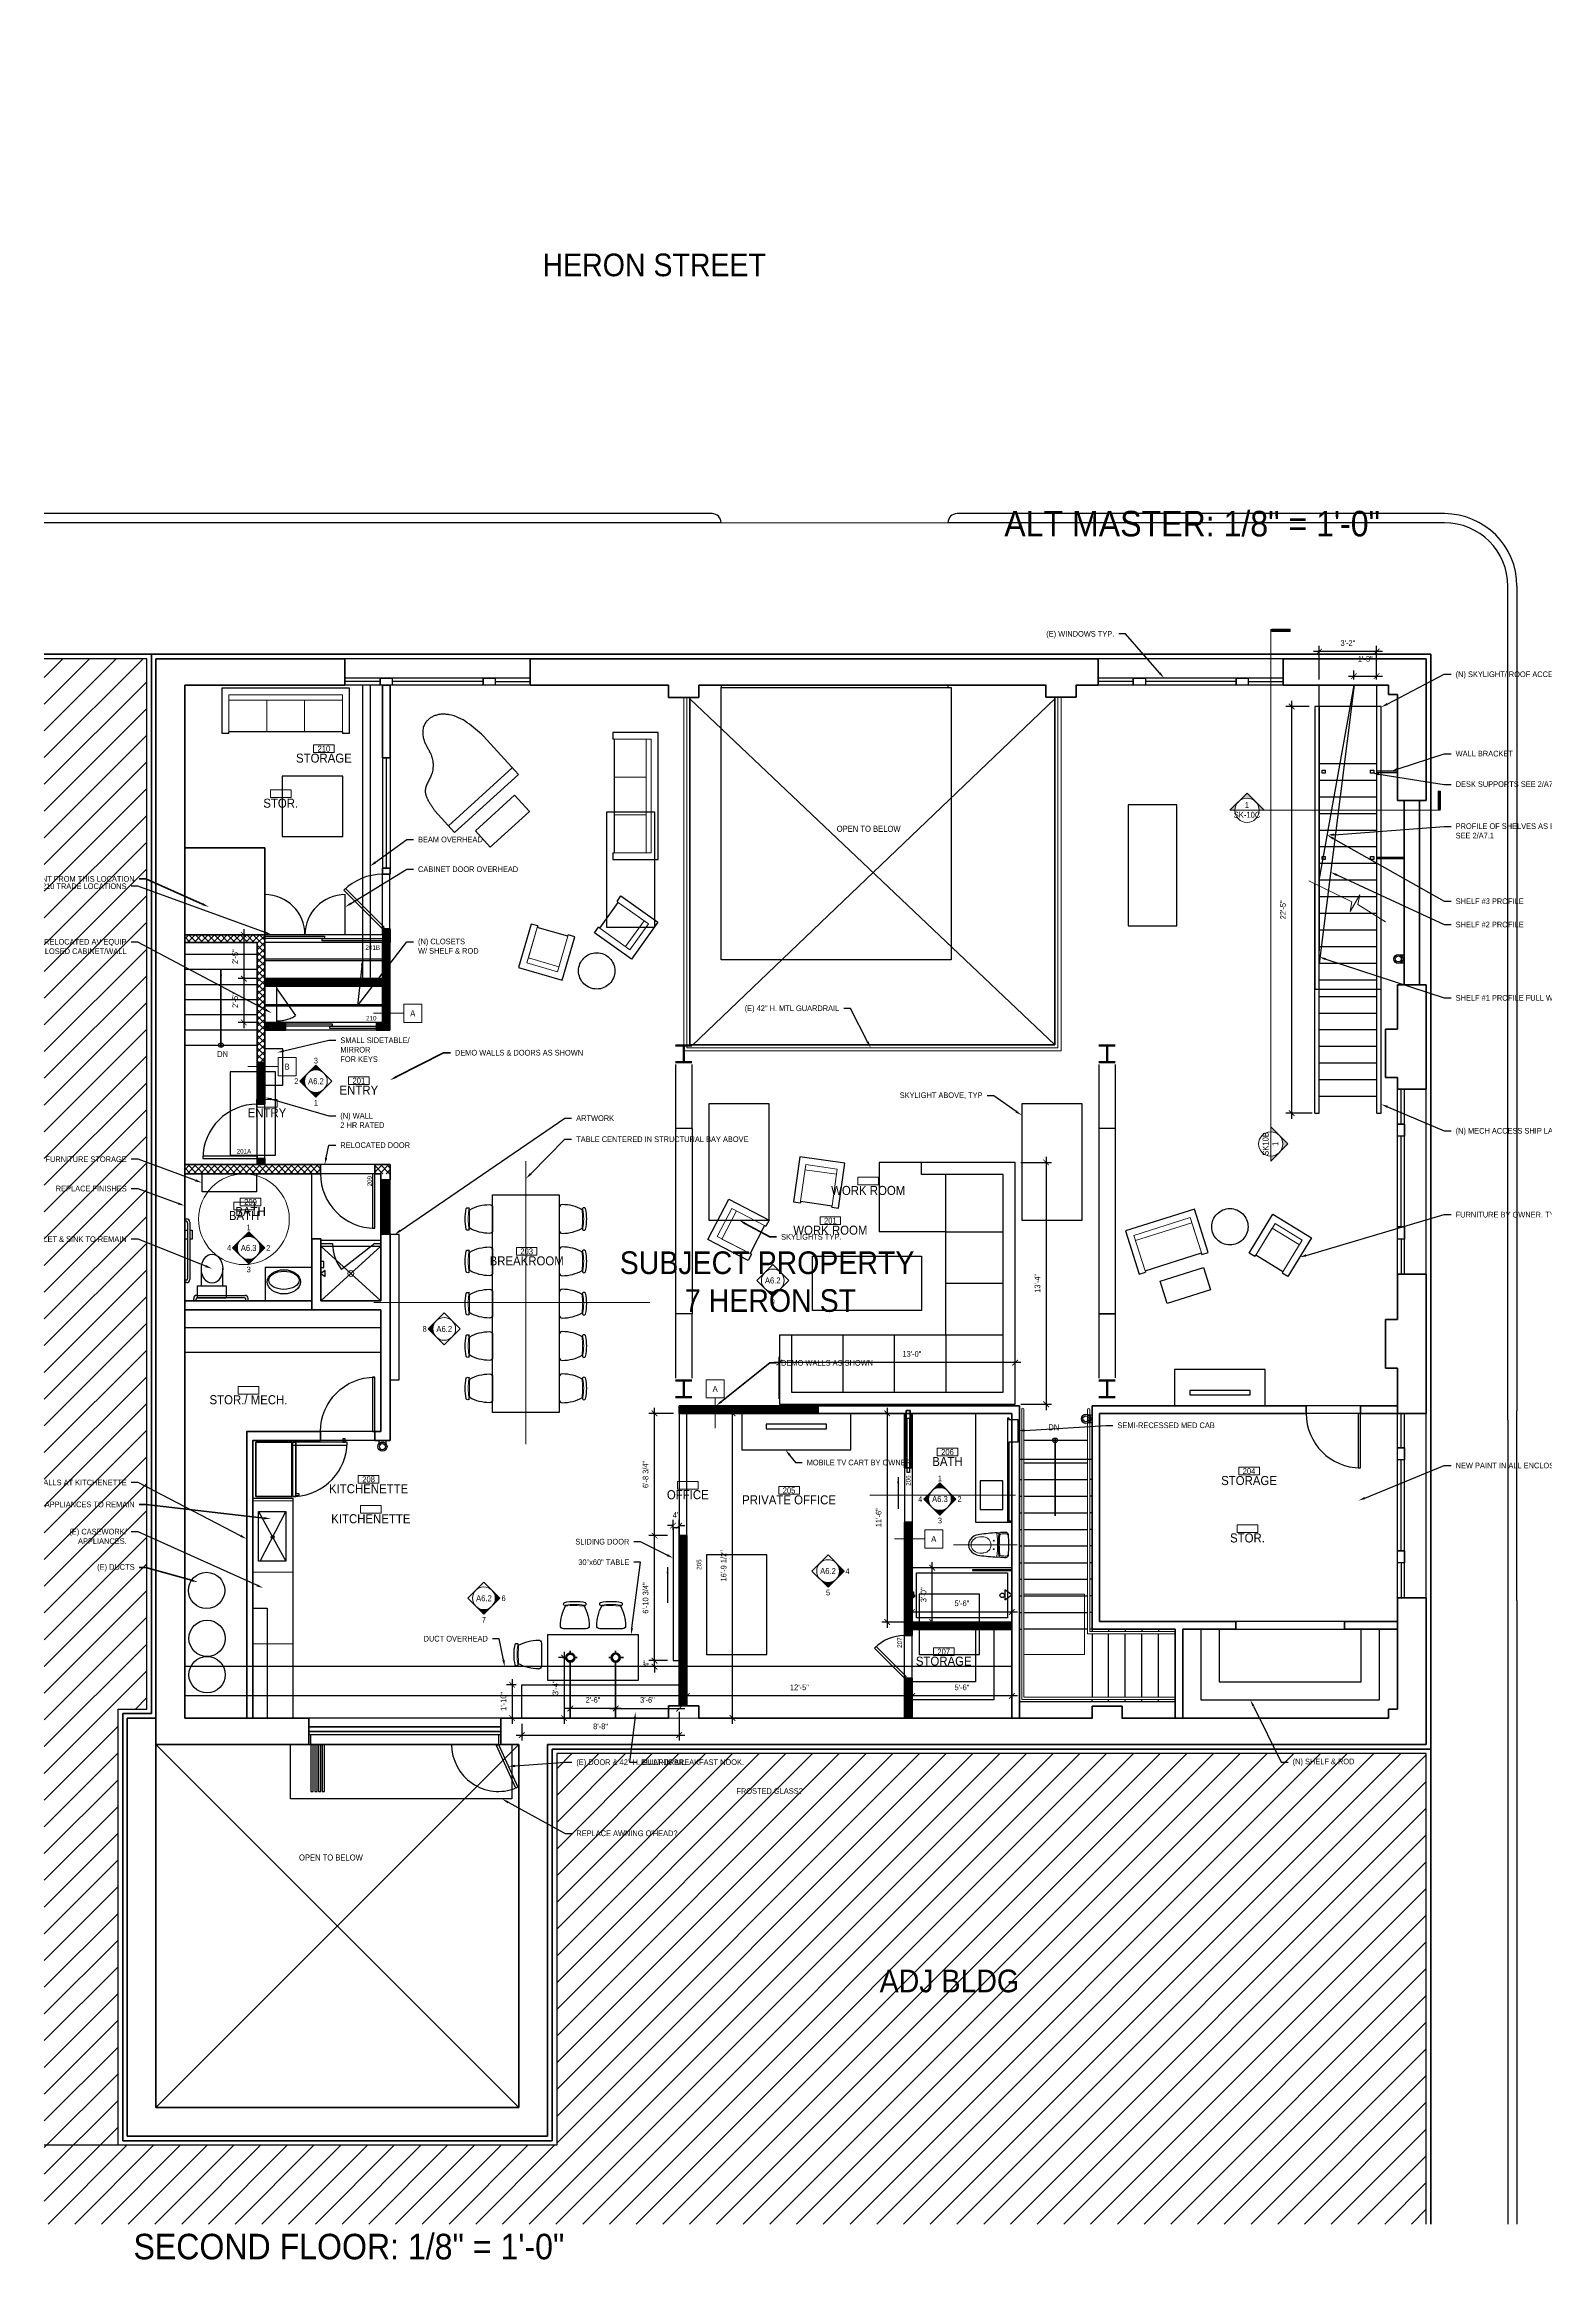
# Paper-space layout 'Layout1' of a CAD drawing. Header units: inches. Extents: x 0.1 to 10.5, y 0.9 to 16.1.
# The model-space entities are those that its viewports show. They can reach past a viewport. Long polylines and large blocks are cut down to what shows.
import ezdxf
from ezdxf import colors
from ezdxf.entities.mleader import LeaderData, LeaderLine
from ezdxf.enums import TextEntityAlignment as Align
from ezdxf.math import Vec2, Vec3

# ---------------------------------------------------------------- set-up
doc = ezdxf.new("R2010")
doc.units = ezdxf.units.IN
doc.header["$LTSCALE"] = 4
doc.header["$MEASUREMENT"] = 0
doc.header["$PDMODE"] = 35
doc.header["$PDSIZE"] = -5
for name, pattern in [('0', [0]), ('CENTER', [2, 1.25, -0.25, 0.25, -0.25]), ('DASHED', [0.75, 0.5, -0.25]), ('DASHEDX2', [1.5, 1, -0.5]), ('DIVIDEX2', [2.5, 1, -0.5, 0, -0.5, 0, -0.5]), ('HIDDEN2', [0.1875, 0.125, -0.0625])]:
    doc.linetypes.add(name, pattern=pattern)
doc.layers.get('0').update_dxf_attribs({"linetype": 'CONTINUOUS'})
doc.layers.get('Defpoints').update_dxf_attribs({"linetype": 'CONTINUOUS'})
for name, color, linetype in [('0 @ 24', 7, 'CONTINUOUS'), ('0 @ 48', 7, 'CONTINUOUS'), ('A-FLOR-STAIR', 6, 'CONTINUOUS'), ('A-NOTE-REF-1_4', 8, 'CONTINUOUS'), ('A-RCP-LGHT-DET', 9, 'CONTINUOUS'), ('A-WALL-HTCH', 40, 'CONTINUOUS'), ('C-BLDG-FOOT-EXST', 1, 'CONTINUOUS')]:
    doc.layers.add(name, color=color, linetype=linetype)
for name, color, linetype, lineweight in [('0-OWNER', 7, 'HIDDEN2', 25), ('A-DOOR-HEAD', 7, 'DASHEDX2', 25), ('A-DOOR-PRHT', 7, 'CONTINUOUS', 25), ('A-ELEV-2', 5, 'CONTINUOUS', 25), ('A-ELEV-3', 8, 'CONTINUOUS', 15), ('A-EQPM-FIXD', 5, 'CONTINUOUS', 25), ('A-EQPM-MOVE', 7, 'CONTINUOUS', 25), ('A-EQPM-MOVE-DET', 9, 'CONTINUOUS', 9), ('A-FLOR-BYND', 8, 'DASHED', 15), ('A-FLOR-CASE', 6, 'CONTINUOUS', 25), ('A-FLOR-CASE-OVHD', 7, 'DASHED', 25), ('A-FLOR-LEVL', 4, 'CONTINUOUS', 35), ('A-FLOR-OVHD', 7, 'DASHEDX2', 25), ('A-FLOR-PATT', 8, 'CONTINUOUS', 15), ('A-FLOR-PATT-ACCESS', 9, 'DASHED', 9), ('A-FLOR-STAIR-OvHD', 7, 'DASHEDX2', 25), ('A-FLOR-STAIR-PATT', 8, 'CONTINUOUS', 15), ('A-GLAZ-PRHT', 7, 'CONTINUOUS', 25), ('A-NOTE', 8, 'CONTINUOUS', 15), ('A-NOTE-CL', 8, 'CENTER', 15), ('A-NOTE-DIM', 8, 'CONTINUOUS', 15), ('A-NOTE-RCP', 8, 'CONTINUOUS', 15), ('A-NOTE-REF', 8, 'CONTINUOUS', 15), ('A-NOTE-REF @ 48', 8, 'CONTINUOUS', 15), ('A-NOTE-SPEC', 8, 'CONTINUOUS', 15), ('A-RCP-1', 4, 'CONTINUOUS', 35), ('A-RCP-LGHT', 4, 'CONTINUOUS', 35), ('A-SHBD-VIEW', 1, 'CONTINUOUS', 100), ('A-WALL-CORE', 4, 'CONTINUOUS', 35), ('A-WALL-FULL', 3, 'CONTINUOUS', 50), ('A-WALL-STRC', 5, 'CONTINUOUS', 25), ('C-BNDS-PRLN', 3, 'DIVIDEX2', 50), ('C-GRND', 5, 'CONTINUOUS', 25), ('C-GRND-CONC', 9, 'CONTINUOUS', 9), ('X', 1, 'CONTINUOUS', 100)]:
    doc.layers.add(name, color=color, linetype=linetype, lineweight=lineweight)
doc.layers.get('A-SHBD-VIEW').off()
doc.styles.add('1_4SM', font='swisse.ttf', dxfattribs={"width": 0.9, "height": 4})
doc.styles.add('ANNOT-SM', font='swisse.ttf', dxfattribs={"width": 0.9, "height": 0.078125})
doc.styles.add('STAT-MD', font='swisse.ttf', dxfattribs={"width": 0.9, "height": 0.125})
doc.styles.add('STAT-SM', font='swisse.ttf', dxfattribs={"width": 0.9, "height": 0.078125})
doc.dimstyles.new('DIM-ANNOT', dxfattribs={"dimtxt": 0.078125, "dimasz": 0.078125, "dimexe": 0.078125, "dimexo": 0.078125, "dimgap": 0.078125, "dimtad": 1, "dimzin": 11, "dimdsep": 46, "dimlunit": 4, "dimtxsty": 'ANNOT-SM', "dimblk1": 'ARCHTICK', "dimblk2": 'ARCHTICK', "dimsah": 1, "dimcen": 0, "dimdle": 0.078125, "dimclrd": 8, "dimclre": 8, "dimclrt": 8, "dimadec": 0, "dimazin": 0, "dimtfac": 4, "dimtofl": 0, "dimtmove": 2, "dimatfit": 3, "dimfxl": 1, "dimfrac": 2, "dimtzin": 0, "dimarcsym": 0})
doc.dimstyles.new('DIM1_4$7', dxfattribs={"dimtxt": 4, "dimasz": 4, "dimexe": 2, "dimexo": 2, "dimgap": 2, "dimtad": 0, "dimzin": 11, "dimdsep": 46, "dimlunit": 4, "dimtxsty": '1_4SM', "dimcen": 4, "dimdle": 2, "dimclrd": 8, "dimclre": 8, "dimclrt": 8, "dimadec": 0, "dimazin": 0, "dimtfac": 4, "dimtofl": 0, "dimtmove": 1, "dimatfit": 3, "dimfxl": 1, "dimfrac": 2, "dimtzin": 0, "dimarcsym": 0})

# ---------------------------------------------------------------- blocks, each defined once
blk = doc.blocks.new('*U22')
at = {"layer": 'A-DOOR-HEAD'}
for p, q in [((0, 0), (60, 0)), ((0, -5), (60, -5))]:
    blk.add_line(p, q, dxfattribs=at)
at = {"layer": 'A-DOOR-PRHT'}
for points in [[(0, -4), (30.75, -4), (30.75, -2.5), (0, -2.5)], [(29.25, -2.5), (60, -2.5), (60, -1), (29.25, -1)]]:
    blk.add_lwpolyline(points, close=True, dxfattribs=at)
blk = doc.blocks.new('STRAIGHT WALL STAIR')
at = {"layer": 'A-FLOR-OVHD'}
blk.add_lwpolyline([(0, -301.8), (-3, -301.8), (-3, -114.8), (41, -114.8), (41, -301.8), (38, -301.8)], dxfattribs=at)
at = {"layer": 'A-FLOR-STAIR'}
for p, q in [((-3, -32.8), (-3, -184.4)), ((-3, -32.8), (0, -32.8)), ((0, -32.8), (0, -182.8)), ((38, -43.8), (0, -43.8)), ((38, -32.8), (38, -163)), ((38, -32.8), (41, -32.8)), ((41, -32.8), (41, -161.2)), ((38, -54.8), (0, -54.8)), ((38, -65.8), (0, -65.8)), ((38, -76.8), (0, -76.8)), ((38, -87.8), (0, -87.8)), ((38, -98.8), (0, -98.8)), ((38, -109.8), (0, -109.8)), ((38, -120.8), (0, -120.8)), ((38, -131.8), (0, -131.8)), ((38, -142.8), (0, -142.8)), ((38, -153.8), (0, -153.8)), ((35.2, -164.8), (0, -164.8)), ((15.6, -175.8), (0, -175.8))]:
    blk.add_line(p, q, dxfattribs=at)
at = {"layer": 'A-FLOR-STAIR-OvHD'}
for p, q in [((38, -175.8), (15.6, -175.8)), ((38, -164.8), (35.2, -164.8)), ((38, -186.8), (0, -186.8)), ((38, -197.8), (0, -197.8)), ((38, -208.8), (0, -208.8)), ((38, -219.8), (0, -219.8)), ((38, -230.8), (0, -230.8)), ((38, -241.8), (0, -241.8)), ((38, -252.8), (0, -252.8)), ((38, -263.8), (0, -263.8))]:
    blk.add_line(p, q, dxfattribs=at)
blk.add_lwpolyline([(38, -163), (38, -301.8), (0, -301.8), (0, -140.2)], dxfattribs=at)
at = {"layer": 'A-NOTE-REF'}
blk.add_lwpolyline([(43.8, -159.4), (25.6, -170.7), (26.8, -177.2), (20.5, -166.2), (21.6, -172.6), (-6.8, -186.4)], dxfattribs=at)
blk = doc.blocks.new('P-OWNER-KIRKLAND BABY GRAND PIANO')
blk.add_lwpolyline([(-21.7, 19.8), (-25.3, 5.7), (8.7, -2.8), (12.2, 11.3)], close=True)
at = {"layer": 'A-EQPM-MOVE', "linetype": 'ByBlock'}
for p, q in [((-30.4, 30.7), (24.9, 16.9)), ((24.9, 16.9), (29.6, 35.7))]:
    blk.add_line(p, q, dxfattribs=at)
blk.add_lwpolyline([(-30.4, 30.7), (-22, 64.1)], dxfattribs=at)
blk.add_spline([(-22, 64.1), (-8.7, 87.2), (-0.1, 91.1), (8.8, 89.2), (14.1, 79.1), (14.4, 69.4), (20.6, 57.5), (29.2, 50), (30.3, 44.1), (29.6, 35.7)], degree=3, dxfattribs=at)
at = {"layer": 'A-EQPM-MOVE-DET', "linetype": 'ByBlock'}
blk.add_line((-28.9, 36.5), (26.4, 22.7), dxfattribs=at)
blk = doc.blocks.new('*U13')
at = {"layer": 'A-EQPM-MOVE', "linetype": 'ByBlock'}
for p, q in [((-15, -30), (-15, 0)), ((-15, 0), (15, 0)), ((15, 0), (15, -30)), ((-10.5, -30), (-10.5, -29)), ((10.5, -29), (-10.5, -29)), ((10.5, -29), (10.5, -30)), ((-10.5, -30), (-15, -30)), ((15, -30), (10.5, -30))]:
    blk.add_line(p, q, dxfattribs=at)
at = {"layer": 'A-EQPM-MOVE-DET', "linetype": 'ByBlock'}
for p, q in [((-10.5, -4.5), (10.5, -4.5)), ((-10.5, -8), (10.5, -8))]:
    blk.add_line(p, q, dxfattribs=at)
at = {"layer": 'A-EQPM-MOVE-DET'}
for p, q in [((-10.5, -29), (-10.5, -4.5)), ((-10.5, -29), (-10.5, -8)), ((10.5, -29), (10.5, -4.5))]:
    blk.add_line(p, q, dxfattribs=at)
blk = doc.blocks.new('*U14')
at = {"layer": 'A-EQPM-MOVE', "linetype": 'ByBlock'}
for p, q in [((-42, -30), (-42, 0)), ((-42, 0), (42, 0)), ((42, 0), (42, -30)), ((-37.5, -30), (-37.5, -29)), ((37.5, -29), (-37.5, -29)), ((37.5, -29), (37.5, -30)), ((-37.5, -30), (-42, -30)), ((42, -30), (37.5, -30))]:
    blk.add_line(p, q, dxfattribs=at)
at = {"layer": 'A-EQPM-MOVE-DET', "linetype": 'ByBlock'}
for p, q in [((-37.5, -4.5), (37.5, -4.5)), ((-37.5, -8), (37.5, -8))]:
    blk.add_line(p, q, dxfattribs=at)
at = {"layer": 'A-EQPM-MOVE-DET'}
for p, q in [((-37.5, -29), (-37.5, -4.5)), ((-37.5, -29), (-37.5, -8)), ((-12.5, -29), (-12.5, -8)), ((12.5, -29), (12.5, -8)), ((37.5, -29), (37.5, -4.5))]:
    blk.add_line(p, q, dxfattribs=at)
blk = doc.blocks.new('00-REF-ROOMT')
at = {"layer": 'A-NOTE-SPEC'}
blk.add_lwpolyline([(-0.142, 0.181), (0.142, 0.181), (0.142, 0.075), (-0.142, 0.075)], close=True, dxfattribs=at)
at = {"layer": 'A-NOTE', "width": 0.9}
for tag, height, style, p in [('ROOM', 0.125, 'STAT-MD', (0, -0.064)), ('AREA', 0.0833, 'STAT-SM', (0, -0.174))]:
    blk.add_attdef(tag, text='', height=height, dxfattribs=dict(at, style=style)).set_placement(p, align=Align.CENTER)
at = {"layer": 'A-NOTE-RCP', "style": 'STAT-SM', "width": 0.9}
blk.add_attdef('ELEV', text='', height=0.0833, dxfattribs=at).set_placement((0, 0.038), align=Align.TOP_CENTER)
at = {"layer": 'A-NOTE-SPEC', "style": 'STAT-SM', "width": 0.9}
blk.add_attdef('NUMBER', text='', height=0.0833, dxfattribs=at).set_placement((0, 0.087), align=Align.CENTER)
blk = doc.blocks.new('*U15')
at = {"layer": 'A-EQPM-MOVE', "linetype": 'ByBlock'}
for p, q in [((-24, -30), (-24, 0)), ((-24, 0), (24, 0)), ((24, 0), (24, -30)), ((-19.5, -30), (-19.5, -29)), ((19.5, -29), (-19.5, -29)), ((19.5, -29), (19.5, -30)), ((-19.5, -30), (-24, -30)), ((24, -30), (19.5, -30))]:
    blk.add_line(p, q, dxfattribs=at)
at = {"layer": 'A-EQPM-MOVE-DET', "linetype": 'ByBlock'}
for p, q in [((-19.5, -4.5), (19.5, -4.5)), ((-19.5, -8), (19.5, -8))]:
    blk.add_line(p, q, dxfattribs=at)
at = {"layer": 'A-EQPM-MOVE-DET'}
for p, q in [((-19.5, -29), (-19.5, -4.5)), ((-19.5, -29), (-19.5, -8)), ((19.5, -29), (19.5, -4.5))]:
    blk.add_line(p, q, dxfattribs=at)
blk = doc.blocks.new('*U16')
at = {"layer": 'A-DOOR-HEAD'}
for p, q in [((0, 0), (36, 0)), ((0, -5), (36, -5))]:
    blk.add_line(p, q, dxfattribs=at)
at = {"layer": 'A-DOOR-PRHT'}
blk.add_lwpolyline([(0, 0), (1.5, 0), (1.5, 36), (0, 36)], close=True, dxfattribs=at)
blk.add_arc((0, 0), 36, 0, 90, dxfattribs=at)
blk = doc.blocks.new('*U17')
at = {"layer": 'A-DOOR-HEAD'}
for p, q in [((0, 0), (36, 0)), ((0, -6), (36, -6))]:
    blk.add_line(p, q, dxfattribs=at)
at = {"layer": 'A-DOOR-PRHT'}
blk.add_lwpolyline([(0, 0), (1.5, 0), (1.5, 36), (0, 36)], close=True, dxfattribs=at)
blk.add_arc((0, 0), 36, 0, 90, dxfattribs=at)
blk = doc.blocks.new('*U18')
at = {"layer": 'A-DOOR-HEAD'}
for p, q in [((0, 0), (36, 0)), ((0, -5), (36, -5))]:
    blk.add_line(p, q, dxfattribs=at)
at = {"layer": 'A-DOOR-PRHT'}
blk.add_lwpolyline([(0, 0), (1.1, -1.1), (26.5, 24.4), (25.5, 25.5)], close=True, dxfattribs=at)
blk.add_arc((0, 0), 36, 0, 45, dxfattribs=at)
blk = doc.blocks.new('P12-CH2')
at = {"layer": 'A-EQPM-MOVE'}
for p, q in [((0, 7.5), (0, -7.5)), ((15.2, 6.1), (15.6, 6.1)), ((15.2, -6.1), (15.6, -6.1))]:
    blk.add_line(p, q, dxfattribs=at)
for centre, radius, start, end in [((2, 7.6), 1.95, 87.8136, 180.748), ((2.1, -17.4), 26.9, 60.9069, 90.1216), ((16.4, 6.2), 1.21, 34.2916, 145.7084), ((-16, 0), 32.2, 11.0273, 12.3979), ((-14, 0), 32.2, 347.6021, 12.3979), ((2, -7.6), 1.95, 179.252, 272.1868), ((2.1, 17.4), 26.9, 269.8781, 299.106), ((-16, 0), 32.2, 347.6021, 349.0894), ((16.4, -6.3), 1.21, 214.2902, 325.7098)]:
    blk.add_arc(centre, radius, start, end, dxfattribs=at)
at = {"layer": 'A-EQPM-MOVE-DET'}
for centre, radius, start, end in [((-60.4, 0), 75.8, 355.394, 4.6547), ((-16, 0), 32.2, 349.0894, 11.0273)]:
    blk.add_arc(centre, radius, start, end, dxfattribs=at)
blk = doc.blocks.new('*U19')
at = {"layer": 'A-DOOR-HEAD'}
for p, q in [((0, 0), (28, 0)), ((0, -5), (28, -5))]:
    blk.add_line(p, q, dxfattribs=at)
at = {"layer": 'A-DOOR-PRHT'}
blk.add_lwpolyline([(0, 0), (1.1, -1.1), (20.9, 18.7), (19.8, 19.8)], close=True, dxfattribs=at)
blk.add_arc((0, 0), 28, 0, 45, dxfattribs=at)
blk = doc.blocks.new('*U20')
at = {"layer": 'A-DOOR-HEAD'}
for p, q in [((0, 0), (36, 0)), ((0, -5), (36, -5))]:
    blk.add_line(p, q, dxfattribs=at)
at = {"layer": 'A-DOOR-PRHT'}
blk.add_lwpolyline([(-32.9, -3.2), (3.1, -3.2), (3.1, -1.7), (-32.9, -1.7)], close=True, dxfattribs=at)
at = {"layer": 'A-WALL-FULL', "color": 9}
blk.add_lwpolyline([(0, -3.7), (-37.9, -3.7), (-37.9, -1.2), (0, -1.2)], dxfattribs=at)
blk = doc.blocks.new('P15-WC-TOTO SUPREME')
at = {"layer": 'A-ELEV-2'}
for p, q in [((9.7, 7.9), (7.6, 8.1)), ((9.7, -7.9), (7.6, -8.1))]:
    blk.add_line(p, q, dxfattribs=at)
for centre, radius, start, end in [((80.7, 0), 78.7, 175.0467, 180), ((80.7, 0), 78.7, 180, 184.9533), ((3.9, 6.7), 1.57, 88.5961, 175.0464), ((0, -149.2), 157.5, 87.2692, 88.5976), ((7.5, 6.9), 1.18, 6.8749, 87.2698), ((-50, 0), 59.1, 353.1269, 6.8731), ((1.7, -149.3), 157.5, 82.811, 87.0711), ((20.1, -3.8), 10.8, 62.4198, 82.555), ((22.1, 0), 6.5, 297.5801, 62.4199), ((3.9, -6.7), 1.57, 184.9522, 271.4039), ((0, 149.2), 157.5, 271.404, 272.7308), ((7.5, -6.9), 1.18, 272.7302, 353.127), ((1.7, 149.3), 157.5, 272.9498, 277.189), ((20.1, 3.8), 10.8, 277.189, 297.5802)]:
    blk.add_arc(centre, radius, start, end, dxfattribs=at)
at = {"layer": 'A-ELEV-3'}
for p, q in [((18.5, 5.3), (18.9, 5.3)), ((18.9, -5.3), (18.5, -5.3))]:
    blk.add_line(p, q, dxfattribs=at)
for centre in [(12, 2.8), (12, -2.8)]:
    blk.add_circle(centre, 0.276, dxfattribs=at)
for centre, radius, start, end in [((80.9, 0), 78.8, 175.7093, 184.2907), ((3.9, 5.8), 1.57, 88.6061, 175.7102), ((0.1, -150.3), 157.7, 87.5256, 88.6062), ((6.9, 6.1), 1.18, 6.0118, 87.526), ((-50.8, 0), 59.1, 353.9877, 6.0123), ((56.6, 0), 47.2, 170.7656, 189.2846), ((9.7, 7.6), 0.315, 350.7656, 85.7685), ((19.1, 0), 5.33, 96.9566, 262.9486), ((20.1, -3.8), 9.25, 68.2474, 97.0513), ((20.1, -3.8), 9.25, 62.42, 68.2474), ((22.1, 0), 4.92, 297.58, 62.4202), ((3.9, -5.8), 1.57, 184.2913, 271.3938), ((0.1, 150.1), 157.5, 271.393, 272.4754), ((6.9, -6.1), 1.18, 272.4759, 353.9882), ((9.7, -7.6), 0.315, 274.2315, 9.2344), ((20.1, 3.8), 9.25, 262.9487, 291.7526), ((20.1, 3.8), 9.25, 291.7526, 297.5801)]:
    blk.add_arc(centre, radius, start, end, dxfattribs=at)
blk = doc.blocks.new('*U21')
at = {"layer": 'A-DOOR-HEAD'}
for p, q in [((0, 0), (78, 0)), ((0, -5), (78, -5))]:
    blk.add_line(p, q, dxfattribs=at)
at = {"layer": 'A-DOOR-PRHT'}
for points in [[(0, -4), (39.75, -4), (39.75, -2.5), (0, -2.5)], [(38.25, -2.5), (78, -2.5), (78, -1), (38.25, -1)]]:
    blk.add_lwpolyline(points, close=True, dxfattribs=at)
blk = doc.blocks.new('_ARCHTICK')
at = {"color": 0, "linetype": 'ByBlock', "const_width": 0.15}
blk.add_lwpolyline([(-0.5, -0.5), (0.5, 0.5)], dxfattribs=at)
blk = doc.blocks.new('*D46')
at = {"layer": 'A-NOTE-DIM', "color": 8, "lineweight": -2, "transparency": 16777216}
for p, q in [((-356.4, -495.3), (-356.4, -640.8)), ((-343.8, -499), (-360.1, -499)), ((-343.8, -637), (-360.1, -637))]:
    blk.add_line(p, q, dxfattribs=at)
at = {"layer": 'Defpoints', "color": 0, "transparency": 16777216}
for p in [(-340, -499), (-356.4, -637), (-340, -637)]:
    blk.add_point(p, dxfattribs=at)
at = {"layer": 'A-NOTE-DIM', "color": 8, "lineweight": -2, "transparency": 16777216, "xscale": 3.75, "yscale": 3.75, "zscale": 3.75}
for p, rotation in [((-356.4, -499), 90), ((-356.4, -637), 270)]:
    blk.add_blockref('_ARCHTICK', p, dxfattribs=dict(at, rotation=rotation))
at = {"layer": 'A-NOTE-DIM', "color": 8, "transparency": 16777216, "insert": (-362.1, -568), "char_height": 3.75, "attachment_point": 5, "rotation": 90, "style": 'ANNOT-SM'}
blk.add_mtext('11\'-6" ', dxfattribs=at)
blk = doc.blocks.new('*D47')
at = {"layer": 'A-NOTE-DIM', "color": 8, "lineweight": -2, "transparency": 16777216}
for p, q in [((-340, -633.3), (-340, -626.6)), ((-274, -633.3), (-274, -626.6)), ((-343.8, -630.3), (-270.3, -630.3))]:
    blk.add_line(p, q, dxfattribs=at)
at = {"layer": 'Defpoints', "color": 0, "transparency": 16777216}
for p in [(-340, -637), (-274, -630.3), (-274, -637)]:
    blk.add_point(p, dxfattribs=at)
at = {"layer": 'A-NOTE-DIM', "color": 8, "lineweight": -2, "transparency": 16777216, "xscale": 3.75, "yscale": 3.75, "zscale": 3.75, "rotation": 180}
blk.add_blockref('_ARCHTICK', (-340, -630.3), dxfattribs=at)
at = {"layer": 'A-NOTE-DIM', "color": 8, "lineweight": -2, "transparency": 16777216, "xscale": 3.75, "yscale": 3.75, "zscale": 3.75}
blk.add_blockref('_ARCHTICK', (-274, -630.3), dxfattribs=at)
at = {"layer": 'A-NOTE-DIM', "color": 8, "transparency": 16777216, "insert": (-307, -624.6), "char_height": 3.75, "attachment_point": 5, "style": 'ANNOT-SM'}
blk.add_mtext('5\'-6" ', dxfattribs=at)
blk = doc.blocks.new('*D48')
at = {"layer": 'A-NOTE-DIM', "color": 8, "lineweight": -2, "transparency": 16777216}
for p, q in [((-326.7, -640.8), (-326.7, -597.3)), ((-336.3, -601), (-323, -601)), ((-336.3, -637), (-323, -637))]:
    blk.add_line(p, q, dxfattribs=at)
at = {"layer": 'Defpoints', "color": 0, "transparency": 16777216}
for p in [(-340, -601), (-326.7, -601), (-340, -637)]:
    blk.add_point(p, dxfattribs=at)
at = {"layer": 'A-NOTE-DIM', "color": 8, "lineweight": -2, "transparency": 16777216, "xscale": 3.75, "yscale": 3.75, "zscale": 3.75}
for p, rotation in [((-326.7, -601), 90), ((-326.7, -637), 270)]:
    blk.add_blockref('_ARCHTICK', p, dxfattribs=dict(at, rotation=rotation))
at = {"layer": 'A-NOTE-DIM', "color": 8, "transparency": 16777216, "insert": (-332.4, -619), "char_height": 3.75, "attachment_point": 5, "rotation": 90, "style": 'ANNOT-SM'}
blk.add_mtext('3\'-0" ', dxfattribs=at)
blk = doc.blocks.new('couch01')
at = {"layer": '0-OWNER'}
for p, q in [((46, -46), (46, -8)), ((80, -46), (80, -8)), ((114, -46), (114, -8)), ((46, -46), (8, -46)), ((46, -80), (8, -80)), ((46, -114), (8, -114)), ((46, -114), (46, -152))]:
    blk.add_line(p, q, dxfattribs=at)
for points in [[(156, -46), (156, 0), (0, 0), (0, -160), (90, -160), (90, -114)], [(148, -46), (148, -8), (8, -8), (8, -152), (62, -152), (62, -160)], [(156, -46), (46, -46), (46, -114), (90, -114)]]:
    blk.add_lwpolyline(points, dxfattribs=at)
blk = doc.blocks.new('*D49')
at = {"layer": 'A-NOTE-DIM', "color": 8, "lineweight": -2, "transparency": 16777216}
for p, q in [((-268, -333), (-247.7, -333)), ((-251.4, -329.3), (-251.4, -496.8)), ((-268, -493), (-247.7, -493))]:
    blk.add_line(p, q, dxfattribs=at)
at = {"layer": 'Defpoints', "color": 0, "transparency": 16777216}
for p in [(-271.8, -333), (-271.8, -493), (-251.4, -493)]:
    blk.add_point(p, dxfattribs=at)
at = {"layer": 'A-NOTE-DIM', "color": 8, "lineweight": -2, "transparency": 16777216, "xscale": 3.75, "yscale": 3.75, "zscale": 3.75}
for p, rotation in [((-251.4, -333), 90), ((-251.4, -493), 270)]:
    blk.add_blockref('_ARCHTICK', p, dxfattribs=dict(at, rotation=rotation))
at = {"layer": 'A-NOTE-DIM', "color": 8, "transparency": 16777216, "insert": (-257.1, -413), "char_height": 3.75, "attachment_point": 5, "rotation": 90, "style": 'ANNOT-SM'}
blk.add_mtext('13\'-4" ', dxfattribs=at)
blk = doc.blocks.new('*D50')
at = {"layer": 'A-NOTE-DIM', "color": 8, "lineweight": -2, "transparency": 16777216}
for p, q in [((-268, -465.4), (-431.5, -465.4)), ((-427.8, -489.3), (-427.8, -461.6)), ((-271.8, -489.3), (-271.8, -461.6))]:
    blk.add_line(p, q, dxfattribs=at)
at = {"layer": 'Defpoints', "color": 0, "transparency": 16777216}
for p in [(-427.8, -465.4), (-427.8, -493), (-271.8, -493)]:
    blk.add_point(p, dxfattribs=at)
at = {"layer": 'A-NOTE-DIM', "color": 8, "lineweight": -2, "transparency": 16777216, "xscale": 3.75, "yscale": 3.75, "zscale": 3.75, "rotation": 180}
blk.add_blockref('_ARCHTICK', (-427.8, -465.4), dxfattribs=at)
at = {"layer": 'A-NOTE-DIM', "color": 8, "lineweight": -2, "transparency": 16777216, "xscale": 3.75, "yscale": 3.75, "zscale": 3.75}
blk.add_blockref('_ARCHTICK', (-271.8, -465.4), dxfattribs=at)
at = {"layer": 'A-NOTE-DIM', "color": 8, "transparency": 16777216, "insert": (-340.1, -459.7), "char_height": 3.75, "attachment_point": 5, "style": 'ANNOT-SM'}
blk.add_mtext('13\'-0" ', dxfattribs=at)
blk = doc.blocks.new('*D51')
at = {"layer": 'A-NOTE-DIM', "color": 8, "lineweight": -2, "transparency": 16777216}
for p, q in [((-89, -27.7), (-89, -304.2)), ((-77.5, -31.5), (-92.8, -31.5)), ((-75.5, -300.5), (-92.8, -300.5))]:
    blk.add_line(p, q, dxfattribs=at)
at = {"layer": 'Defpoints', "color": 0, "transparency": 16777216}
for p in [(-73.8, -31.5), (-89, -300.5), (-71.8, -300.5)]:
    blk.add_point(p, dxfattribs=at)
at = {"layer": 'A-NOTE-DIM', "color": 8, "lineweight": -2, "transparency": 16777216, "xscale": 3.75, "yscale": 3.75, "zscale": 3.75}
for p, rotation in [((-89, -31.5), 90), ((-89, -300.5), 270)]:
    blk.add_blockref('_ARCHTICK', p, dxfattribs=dict(at, rotation=rotation))
at = {"layer": 'A-NOTE-DIM', "color": 8, "transparency": 16777216, "insert": (-94.7, -166), "char_height": 3.75, "attachment_point": 5, "rotation": 90, "style": 'ANNOT-SM'}
blk.add_mtext('22\'-5" ', dxfattribs=at)
blk = doc.blocks.new('*D52')
at = {"layer": 'A-NOTE-DIM', "color": 8, "lineweight": -2, "transparency": 16777216}
for p, q in [((-29, 4.8), (-74.5, 4.8)), ((-70.8, -13.7), (-70.8, 8.5)), ((-32.8, -13.7), (-32.8, 8.5))]:
    blk.add_line(p, q, dxfattribs=at)
at = {"layer": 'Defpoints', "color": 0, "transparency": 16777216}
for p in [(-70.8, 4.8), (-70.8, -17.5), (-32.8, -17.5)]:
    blk.add_point(p, dxfattribs=at)
at = {"layer": 'A-NOTE-DIM', "color": 8, "lineweight": -2, "transparency": 16777216, "xscale": 3.75, "yscale": 3.75, "zscale": 3.75, "rotation": 180}
blk.add_blockref('_ARCHTICK', (-70.8, 4.8), dxfattribs=at)
at = {"layer": 'A-NOTE-DIM', "color": 8, "lineweight": -2, "transparency": 16777216, "xscale": 3.75, "yscale": 3.75, "zscale": 3.75}
blk.add_blockref('_ARCHTICK', (-32.8, 4.8), dxfattribs=at)
at = {"layer": 'A-NOTE-DIM', "color": 8, "transparency": 16777216, "insert": (-51.8, 10.4), "char_height": 3.75, "attachment_point": 5, "style": 'ANNOT-SM'}
blk.add_mtext('3\'-2" ', dxfattribs=at)
blk = doc.blocks.new('*D53')
at = {"layer": 'A-NOTE-DIM', "color": 8, "lineweight": -2, "transparency": 16777216}
for p, q in [((-771.7, -182.5), (-785.7, -182.5)), ((-781.9, -178.7), (-781.9, -215.2)), ((-771.7, -211.5), (-785.7, -211.5))]:
    blk.add_line(p, q, dxfattribs=at)
at = {"layer": 'Defpoints', "color": 0, "transparency": 16777216}
for p in [(-768, -182.5), (-781.9, -211.5), (-768, -211.5)]:
    blk.add_point(p, dxfattribs=at)
at = {"layer": 'A-NOTE-DIM', "color": 8, "lineweight": -2, "transparency": 16777216, "xscale": 3.75, "yscale": 3.75, "zscale": 3.75}
for p, rotation in [((-781.9, -182.5), 90), ((-781.9, -211.5), 270)]:
    blk.add_blockref('_ARCHTICK', p, dxfattribs=dict(at, rotation=rotation))
at = {"layer": 'A-NOTE-DIM', "color": 8, "transparency": 16777216, "insert": (-787.6, -197), "char_height": 3.75, "attachment_point": 5, "rotation": 90, "style": 'ANNOT-SM'}
blk.add_mtext('2\'-5" ', dxfattribs=at)
blk = doc.blocks.new('*D54')
at = {"layer": 'A-NOTE-DIM', "color": 8, "lineweight": -2, "transparency": 16777216}
for p, q in [((-771.7, -211.5), (-785.7, -211.5)), ((-781.9, -207.7), (-781.9, -244.2)), ((-771.7, -240.5), (-785.7, -240.5))]:
    blk.add_line(p, q, dxfattribs=at)
at = {"layer": 'Defpoints', "color": 0, "transparency": 16777216}
for p in [(-768, -211.5), (-781.9, -240.5), (-768, -240.5)]:
    blk.add_point(p, dxfattribs=at)
at = {"layer": 'A-NOTE-DIM', "color": 8, "lineweight": -2, "transparency": 16777216, "xscale": 3.75, "yscale": 3.75, "zscale": 3.75}
for p, rotation in [((-781.9, -211.5), 90), ((-781.9, -240.5), 270)]:
    blk.add_blockref('_ARCHTICK', p, dxfattribs=dict(at, rotation=rotation))
at = {"layer": 'A-NOTE-DIM', "color": 8, "transparency": 16777216, "insert": (-787.6, -226), "char_height": 3.75, "attachment_point": 5, "rotation": 90, "style": 'ANNOT-SM'}
blk.add_mtext('2\'-5" ', dxfattribs=at)
blk = doc.blocks.new('*D55')
at = {"layer": 'A-NOTE-DIM', "color": 8, "lineweight": -2, "transparency": 16777216}
for p, q in [((-458.7, -704.3), (-458.7, -495.3)), ((-477.2, -499), (-455, -499)), ((-477.2, -700.5), (-455, -700.5))]:
    blk.add_line(p, q, dxfattribs=at)
at = {"layer": 'Defpoints', "color": 0, "transparency": 16777216}
for p in [(-481, -499), (-458.7, -499), (-481, -700.5)]:
    blk.add_point(p, dxfattribs=at)
at = {"layer": 'A-NOTE-DIM', "color": 8, "lineweight": -2, "transparency": 16777216, "xscale": 3.75, "yscale": 3.75, "zscale": 3.75}
for p, rotation in [((-458.7, -499), 90), ((-458.7, -700.5), 270)]:
    blk.add_blockref('_ARCHTICK', p, dxfattribs=dict(at, rotation=rotation))
at = {"layer": 'A-NOTE-DIM', "color": 8, "transparency": 16777216, "insert": (-464.6, -599.8), "char_height": 3.75, "attachment_point": 5, "rotation": 90, "style": 'ANNOT-SM'}
blk.add_mtext('16\'-9 1/2" ', dxfattribs=at)
blk = doc.blocks.new('*D56')
at = {"layer": 'A-NOTE-DIM', "color": 8, "lineweight": -2, "transparency": 16777216}
for p, q in [((-270.3, -685.9), (-343.8, -685.9)), ((-340, -683.5), (-340, -682.1)), ((-274, -683.5), (-274, -682.1))]:
    blk.add_line(p, q, dxfattribs=at)
at = {"layer": 'Defpoints', "color": 0, "transparency": 16777216}
for p in [(-340, -685.9), (-340, -687.2), (-274, -687.2)]:
    blk.add_point(p, dxfattribs=at)
at = {"layer": 'A-NOTE-DIM', "color": 8, "lineweight": -2, "transparency": 16777216, "xscale": 3.75, "yscale": 3.75, "zscale": 3.75, "rotation": 180}
blk.add_blockref('_ARCHTICK', (-340, -685.9), dxfattribs=at)
at = {"layer": 'A-NOTE-DIM', "color": 8, "lineweight": -2, "transparency": 16777216, "xscale": 3.75, "yscale": 3.75, "zscale": 3.75}
blk.add_blockref('_ARCHTICK', (-274, -685.9), dxfattribs=at)
at = {"layer": 'A-NOTE-DIM', "color": 8, "transparency": 16777216, "insert": (-307, -680.2), "char_height": 3.75, "attachment_point": 5, "style": 'ANNOT-SM'}
blk.add_mtext('5\'-6" ', dxfattribs=at)
blk = doc.blocks.new('*D57')
at = {"layer": 'A-NOTE-DIM', "color": 8, "lineweight": -2, "transparency": 16777216}
for p, q in [((-336.3, -685.9), (-492.7, -685.9)), ((-489, -687.2), (-489, -682.1)), ((-340, -687.2), (-340, -682.1))]:
    blk.add_line(p, q, dxfattribs=at)
at = {"layer": 'Defpoints', "color": 0, "transparency": 16777216}
for p in [(-489, -685.9), (-489, -691), (-340, -691)]:
    blk.add_point(p, dxfattribs=at)
at = {"layer": 'A-NOTE-DIM', "color": 8, "lineweight": -2, "transparency": 16777216, "xscale": 3.75, "yscale": 3.75, "zscale": 3.75, "rotation": 180}
blk.add_blockref('_ARCHTICK', (-489, -685.9), dxfattribs=at)
at = {"layer": 'A-NOTE-DIM', "color": 8, "lineweight": -2, "transparency": 16777216, "xscale": 3.75, "yscale": 3.75, "zscale": 3.75}
blk.add_blockref('_ARCHTICK', (-340, -685.9), dxfattribs=at)
at = {"layer": 'A-NOTE-DIM', "color": 8, "transparency": 16777216, "insert": (-414.5, -680.2), "char_height": 3.75, "attachment_point": 5, "style": 'ANNOT-SM'}
blk.add_mtext('12\'-5" ', dxfattribs=at)
blk = doc.blocks.new('P-BASESITE')
at = {"layer": 'A-FLOR-PATT'}
h = blk.add_hatch(dxfattribs=at)
h.set_pattern_fill('ANSI31', color=256, scale=100)
h.paths.add_polyline_path([(-846, 0), (-1196.08509, 0), (-1196.08509, -60), (-1196.08509, -923), (-1196.08509, -983), (-865, -983), (-865, -694.5002), (-846, -694.5002)])
h.paths.add_polyline_path([(-575, -983), (-1196.08509, -983), (-1196.08509, -1043), (-515, -1043), (-515, -1043.65603), (-60, -1043.65603), (-60, -1045.06731), (0, -1045.06731), (0, -724), (-575, -724)])
at = {"layer": 'C-BLDG-FOOT-EXST'}
for p, q in [((-846, 0), (-1196.08509, 0)), ((-846, -694.5002), (-846, 0)), ((-865, -983), (-865, -694.5002)), ((-865, -694.5002), (-846, -694.5002)), ((0, -724), (-575, -724)), ((-575, -724), (-575, -983)), ((0, -1045.06731), (0, -724)), ((-575, -983), (-1220.18499, -983))]:
    blk.add_line(p, q, dxfattribs=at)
at = {"layer": 'C-BNDS-PRLN'}
for p, q in [((-843, 3), (-1196.08509, 3)), ((3, -721), (3, -1045.06731))]:
    blk.add_line(p, q, dxfattribs=at)
blk.add_lwpolyline([(-843, 3), (3, 3), (3, -721), (-578, -721), (-578, -980), (-862, -980), (-862, -697.5002), (-843, -697.5002)], close=True, dxfattribs=at)
at = {"layer": 'C-GRND'}
for p, q in [((-472.2498, 96), (-1196.08509, 96)), ((-466.2498, 90), (-1196.08509, 90)), ((12, 90), (-316.2498, 90)), ((12, 96), (-310.2498, 96)), ((54, -503.34334), (54, 48)), ((60, 48), (60, -497.34334)), ((60, -622.65706), (60, -497.34334)), ((54, -503.34334), (54, -616.65706)), ((54, -616.65706), (54, -1037.02685)), ((60, -622.65706), (60, -1037.02685))]:
    blk.add_line(p, q, dxfattribs=at)
blk.add_lwpolyline([(-466.2498, 90), (-466.2498, 90, 0.4142135624), (-472.2498, 96)], format="xyb", dxfattribs=at)
for centre, radius, start, end in [((-310.2498, 90), 6, 90, 180), ((12, 48), 48, 0, 90), ((12, 48), 42, 0, 90)]:
    blk.add_arc(centre, radius, start, end, dxfattribs=at)
at = {"layer": 'C-GRND-CONC'}
blk.add_line((-466.2498, 90), (-316.2498, 90), dxfattribs=at)
at = {"layer": 'A-NOTE-REF', "char_height": 15, "attachment_point": 1, "style": 'ANNOT-SM'}
for s, insert in [('HERON STREET', (-584.36597, 267.99762)), ('\\pi6.7415;SUBJECT PROPERTY \\P\\pi49.879;7 HERON ST', (-540.06558, -391.86893)), ('ADJ BLDG', (-361.41262, -866.84831))]:
    blk.add_mtext_dynamic_manual_height_columns(s, width=225.275076, gutter_width=75, heights=[0], dxfattribs=dict(at, insert=insert))
blk = doc.blocks.new('*U25')
at = {"layer": 'A-NOTE-REF'}
blk.add_line((0.125, 0), (0.541, 0), dxfattribs=at)
blk.add_lwpolyline([(-0.125, -0.125), (0.125, -0.125), (0.125, 0.125), (-0.125, 0.125)], close=True, dxfattribs=at)
at = {"layer": 'A-NOTE-REF', "style": 'STAT-SM', "width": 0.9}
blk.add_attdef('PARTITION', text='', height=0.0833, dxfattribs=at).set_placement((0, 0), align=Align.MIDDLE)
for tag, p in [('1', (0.197, 0)), ('2', (0.197, -0.119))]:
    blk.add_attdef(tag, text='', height=0.0833, dxfattribs=at).set_placement(p, align=Align.MIDDLE_LEFT)
blk = doc.blocks.new('*U26')
at = {"layer": 'A-NOTE-REF'}
blk.add_line((0, -0.125), (0, -0.541), dxfattribs=at)
blk.add_lwpolyline([(-0.125, -0.125), (0.125, -0.125), (0.125, 0.125), (-0.125, 0.125)], close=True, dxfattribs=at)
at = {"layer": 'A-NOTE-REF', "style": 'STAT-SM', "width": 0.9}
blk.add_attdef('PARTITION', text='', height=0.0833, dxfattribs=at).set_placement((0, 0), align=Align.MIDDLE)
for tag, p in [('1', (0.197, 0)), ('2', (0.197, -0.119))]:
    blk.add_attdef(tag, text='', height=0.0833, dxfattribs=at).set_placement(p, align=Align.MIDDLE_LEFT)
blk = doc.blocks.new('*U27')
at = {"layer": 'A-NOTE-REF'}
blk.add_line((0.125, 0), (0.541, 0), dxfattribs=at)
blk.add_lwpolyline([(-0.125, -0.125), (0.125, -0.125), (0.125, 0.125), (-0.125, 0.125)], close=True, dxfattribs=at)
at = {"layer": 'A-NOTE-REF', "style": 'STAT-SM', "width": 0.9}
blk.add_attdef('PARTITION', text='', height=0.0833, dxfattribs=at).set_placement((0, 0), align=Align.MIDDLE)
for tag, p in [('1', (0.197, 0)), ('2', (0.197, -0.119))]:
    blk.add_attdef(tag, text='', height=0.0833, dxfattribs=at).set_placement(p, align=Align.MIDDLE_LEFT)
blk = doc.blocks.new('*D58')
at = {"layer": 'A-NOTE-DIM', "color": 8, "lineweight": -2, "transparency": 16777216}
for p, q in [((-601.8, -678.5), (-608.2, -678.5)), ((-604.5, -674.8), (-604.5, -704.3)), ((-601.8, -700.5), (-608.2, -700.5))]:
    blk.add_line(p, q, dxfattribs=at)
at = {"layer": 'Defpoints', "color": 0, "transparency": 16777216}
for p in [(-598, -678.5), (-604.5, -700.5), (-598, -700.5)]:
    blk.add_point(p, dxfattribs=at)
at = {"layer": 'A-NOTE-DIM', "color": 8, "lineweight": -2, "transparency": 16777216, "xscale": 3.75, "yscale": 3.75, "zscale": 3.75}
for p, rotation in [((-604.5, -678.5), 90), ((-604.5, -700.5), 270)]:
    blk.add_blockref('_ARCHTICK', p, dxfattribs=dict(at, rotation=rotation))
at = {"layer": 'A-NOTE-DIM', "color": 8, "transparency": 16777216, "insert": (-610.2, -689.5), "char_height": 3.75, "attachment_point": 5, "rotation": 90, "style": 'ANNOT-SM'}
blk.add_mtext('1\'-10" ', dxfattribs=at)
blk = doc.blocks.new('*D59')
at = {"layer": 'A-NOTE-DIM', "color": 8, "lineweight": -2, "transparency": 16777216}
for p, q in [((-494, -696.3), (-494, -715.4)), ((-601.8, -711.7), (-490.2, -711.7)), ((-598, -704.3), (-598, -715.4))]:
    blk.add_line(p, q, dxfattribs=at)
at = {"layer": 'Defpoints', "color": 0, "transparency": 16777216}
for p in [(-598, -700.5), (-494, -692.5), (-494, -711.7)]:
    blk.add_point(p, dxfattribs=at)
at = {"layer": 'A-NOTE-DIM', "color": 8, "lineweight": -2, "transparency": 16777216, "xscale": 3.75, "yscale": 3.75, "zscale": 3.75, "rotation": 180}
blk.add_blockref('_ARCHTICK', (-598, -711.7), dxfattribs=at)
at = {"layer": 'A-NOTE-DIM', "color": 8, "lineweight": -2, "transparency": 16777216, "xscale": 3.75, "yscale": 3.75, "zscale": 3.75}
blk.add_blockref('_ARCHTICK', (-494, -711.7), dxfattribs=at)
at = {"layer": 'A-NOTE-DIM', "color": 8, "transparency": 16777216, "insert": (-546, -706), "char_height": 3.75, "attachment_point": 5, "style": 'ANNOT-SM'}
blk.add_mtext('8\'-8" ', dxfattribs=at)
blk = doc.blocks.new('*D60')
at = {"color": 8, "lineweight": -2, "transparency": 16777216}
for p, q in [((-51.5, -11.4), (-29, -11.4)), ((-47.8, -13.7), (-47.8, -7.7)), ((-32.8, -13.7), (-32.8, -7.7))]:
    blk.add_line(p, q, dxfattribs=at)
at = {"layer": 'Defpoints', "color": 0, "transparency": 16777216}
for p in [(-32.8, -11.4), (-47.8, -17.5), (-32.8, -17.5)]:
    blk.add_point(p, dxfattribs=at)
at = {"color": 8, "lineweight": -2, "transparency": 16777216, "xscale": 3.75, "yscale": 3.75, "zscale": 3.75, "rotation": 180}
blk.add_blockref('_ARCHTICK', (-47.8, -11.4), dxfattribs=at)
at = {"color": 8, "lineweight": -2, "transparency": 16777216, "xscale": 3.75, "yscale": 3.75, "zscale": 3.75}
blk.add_blockref('_ARCHTICK', (-32.8, -11.4), dxfattribs=at)
at = {"color": 8, "transparency": 16777216, "insert": (-40.3, -0.1), "char_height": 3.75, "attachment_point": 5, "style": 'ANNOT-SM'}
blk.add_mtext('1\'-3" ', dxfattribs=at)
blk = doc.blocks.new('*U29')
at = {"layer": 'A-NOTE-REF'}
for points in [[(-0.221, 0), (-0.11, -0.11, -0.414214), (-0.11, 0.11)], [(0, 0.221), (-0.11, 0.11, -0.414214), (0.11, 0.11)], [(0.221, 0), (0.11, -0.11, 0.414214), (0.11, 0.11)], [(0, -0.221), (-0.11, -0.11, 0.414214), (0.11, -0.11)]]:
    blk.add_hatch(color=256, dxfattribs=at).paths.add_polyline_path(points)
blk.add_lwpolyline([(0, -0.221), (0.221, 0), (0, 0.221), (-0.221, 0)], close=True, dxfattribs=at)
blk.add_circle((0, 0), 0.156, dxfattribs=at)
at = {"layer": 'A-NOTE-REF', "style": 'STAT-SM', "width": 0.9}
blk.add_attdef('NO.1', text='', height=0.0781, dxfattribs=at).set_placement((0, 0.221), align=Align.BOTTOM_CENTER)
blk.add_attdef('NO.4', text='', height=0.0781, dxfattribs=at).set_placement((-0.221, 0), align=Align.MIDDLE_RIGHT)
blk.add_attdef('PAGE', text='', height=0.0833, dxfattribs=at).set_placement((0, 0), align=Align.MIDDLE)
blk.add_attdef('NO.2', text='', height=0.0781, dxfattribs=at).set_placement((0.221, 0), align=Align.MIDDLE_LEFT)
blk.add_attdef('NO.3', text='', height=0.0781, dxfattribs=at).set_placement((0, -0.237), align=Align.TOP_CENTER)
blk = doc.blocks.new('*U30')
at = {"layer": 'A-NOTE-REF'}
for points in [[(-0.221, 0), (-0.11, 0.11, 0.414214), (-0.11, -0.11)], [(0, 0.221), (0.11, 0.11, 0.414214), (-0.11, 0.11)], [(0, -0.221), (0.11, -0.11, -0.414214), (-0.11, -0.11)]]:
    blk.add_hatch(color=256, dxfattribs=at).paths.add_polyline_path(points)
blk.add_lwpolyline([(0, -0.221), (0.221, 0), (0, 0.221), (-0.221, 0)], close=True, dxfattribs=at)
blk.add_circle((0, 0), 0.156, dxfattribs=at)
at = {"layer": 'A-NOTE-REF', "style": 'STAT-SM', "width": 0.9}
blk.add_attdef('NO.1', text='', height=0.0781, dxfattribs=at).set_placement((0, 0.221), align=Align.BOTTOM_CENTER)
blk.add_attdef('NO.4', text='', height=0.0781, dxfattribs=at).set_placement((-0.221, 0), align=Align.MIDDLE_RIGHT)
blk.add_attdef('PAGE', text='', height=0.0833, dxfattribs=at).set_placement((0, 0), align=Align.MIDDLE)
blk.add_attdef('NO.2', text='', height=0.0781, dxfattribs=at).set_placement((0.221, 0), align=Align.MIDDLE_LEFT)
blk.add_attdef('NO.3', text='', height=0.0781, dxfattribs=at).set_placement((0, -0.237), align=Align.TOP_CENTER)
blk = doc.blocks.new('*U31')
at = {"layer": 'A-NOTE-REF'}
for points in [[(0.221, 0), (0.11, 0.11, -0.414214), (0.11, -0.11)], [(0, -0.221), (-0.11, -0.11, 0.414214), (0.11, -0.11)]]:
    blk.add_hatch(color=256, dxfattribs=at).paths.add_polyline_path(points)
blk.add_lwpolyline([(0, -0.221), (0.221, 0), (0, 0.221), (-0.221, 0)], close=True, dxfattribs=at)
blk.add_circle((0, 0), 0.156, dxfattribs=at)
at = {"layer": 'A-NOTE-REF', "style": 'STAT-SM', "width": 0.9}
blk.add_attdef('NO.1', text='', height=0.0781, dxfattribs=at).set_placement((0, 0.221), align=Align.BOTTOM_CENTER)
blk.add_attdef('NO.4', text='', height=0.0781, dxfattribs=at).set_placement((-0.221, 0), align=Align.MIDDLE_RIGHT)
blk.add_attdef('PAGE', text='', height=0.0833, dxfattribs=at).set_placement((0, 0), align=Align.MIDDLE)
blk.add_attdef('NO.2', text='', height=0.0781, dxfattribs=at).set_placement((0.221, 0), align=Align.MIDDLE_LEFT)
blk.add_attdef('NO.3', text='', height=0.0781, dxfattribs=at).set_placement((0, -0.237), align=Align.TOP_CENTER)
blk = doc.blocks.new('*U32')
at = {"layer": 'A-NOTE-REF'}
blk.add_hatch(color=256, dxfattribs=at).paths.add_polyline_path([(0, -0.221), (0.11, -0.11, -0.414214), (-0.11, -0.11)])
blk.add_lwpolyline([(0, -0.221), (0.221, 0), (0, 0.221), (-0.221, 0)], close=True, dxfattribs=at)
blk.add_circle((0, 0), 0.156, dxfattribs=at)
at = {"layer": 'A-NOTE-REF', "style": 'STAT-SM', "width": 0.9}
blk.add_attdef('NO.1', text='', height=0.0781, dxfattribs=at).set_placement((0, 0.221), align=Align.BOTTOM_CENTER)
blk.add_attdef('NO.4', text='', height=0.0781, dxfattribs=at).set_placement((-0.221, 0), align=Align.MIDDLE_RIGHT)
blk.add_attdef('PAGE', text='', height=0.0833, dxfattribs=at).set_placement((0, 0), align=Align.MIDDLE)
blk.add_attdef('NO.2', text='', height=0.0781, dxfattribs=at).set_placement((0.221, 0), align=Align.MIDDLE_LEFT)
blk.add_attdef('NO.3', text='', height=0.0781, dxfattribs=at).set_placement((0, -0.237), align=Align.TOP_CENTER)
blk = doc.blocks.new('*U33')
at = {"layer": 'A-NOTE-REF'}
blk.add_hatch(color=256, dxfattribs=at).paths.add_polyline_path([(-0.221, 0), (-0.11, -0.11, -0.414214), (-0.11, 0.11)])
blk.add_lwpolyline([(0, -0.221), (0.221, 0), (0, 0.221), (-0.221, 0)], close=True, dxfattribs=at)
blk.add_circle((0, 0), 0.156, dxfattribs=at)
at = {"layer": 'A-NOTE-REF', "style": 'STAT-SM', "width": 0.9}
blk.add_attdef('NO.1', text='', height=0.0781, dxfattribs=at).set_placement((0, 0.221), align=Align.BOTTOM_CENTER)
blk.add_attdef('NO.4', text='', height=0.0781, dxfattribs=at).set_placement((-0.221, 0), align=Align.MIDDLE_RIGHT)
blk.add_attdef('PAGE', text='', height=0.0833, dxfattribs=at).set_placement((0, 0), align=Align.MIDDLE)
blk.add_attdef('NO.2', text='', height=0.0781, dxfattribs=at).set_placement((0.221, 0), align=Align.MIDDLE_LEFT)
blk.add_attdef('NO.3', text='', height=0.0781, dxfattribs=at).set_placement((0, -0.237), align=Align.TOP_CENTER)
blk = doc.blocks.new('00-REF-DOOR')
at = {"layer": 'A-NOTE-REF', "style": 'STAT-SM', "width": 0.9}
blk.add_attdef('DOOR', text='', height=0.0625, rotation=90, dxfattribs=at).set_placement((0, 0), align=Align.BOTTOM_LEFT)
blk = doc.blocks.new('*U44')
at = {"layer": 'A-NOTE-CL'}
blk.add_hatch(color=256, dxfattribs=at).paths.add_polyline_path([(2.635, 0.016), (2.666, 0.016), (2.666, 0.266), (2.635, 0.266)])
at = {"layer": 'A-NOTE-REF'}
h = blk.add_hatch(color=256, dxfattribs=at)
h.paths.add_polyline_path([(0, 0.236), (-0.118, 0.118, -0.414214), (0.118, 0.118)])
h.paths.add_polyline_path([(0.167, 0), (0.236, 0), (0.118, 0.118, -0.198912)])
h.paths.add_polyline_path([(-0.236, 0), (-0.167, 0, -0.198912), (-0.118, 0.118)])
at = {"layer": 'A-NOTE-CL'}
blk.add_line((0.177, 0), (2.666, 0), dxfattribs=at)
blk.add_lwpolyline([(2.635, 0.266), (2.635, 0.016), (2.666, 0.016), (2.666, 0.266)], close=True, dxfattribs=at)
at = {"layer": 'A-NOTE-REF'}
for p, q in [((-0.236, 0), (0, 0.236)), ((-0.177, 0), (0.177, 0)), ((0.236, 0), (0, 0.236)), ((-0.236, 0), (-0.167, 0)), ((0.167, 0), (0.236, 0))]:
    blk.add_line(p, q, dxfattribs=at)
blk.add_circle((0, 0), 0.167, dxfattribs=at)
at = {"layer": 'A-NOTE-REF', "style": 'STAT-SM', "width": 0.9}
blk.add_attdef('NO.', text='', height=0.0833, dxfattribs=at).set_placement((0, 0.03), align=Align.CENTER)
blk.add_attdef('PAGE', text='', height=0.0833, dxfattribs=at).set_placement((0, -0.02), align=Align.TOP_CENTER)
blk.add_attdef('NOTE', text='', height=0.0833, dxfattribs=at).set_placement((0.175, -0.109), align=Align.TOP_LEFT)
blk = doc.blocks.new('*U94')
at = {"layer": '0 @ 24', "xscale": 24, "yscale": 24, "zscale": 24}
blk.add_blockref('*U44', (-116.5, -98.2), dxfattribs=at).add_auto_attribs({'NO.': '1', 'PAGE': 'SK-10C'})
at = {"layer": '0 @ 48', "xscale": 48, "yscale": 48, "zscale": 48}
blk.add_blockref('*U44', (-118.5, -100.2), dxfattribs=at).add_auto_attribs({'NO.': '1', 'PAGE': 'SK-10C'})
blk = doc.blocks.new('*U45')
at = {"layer": 'A-NOTE-CL'}
blk.add_hatch(color=256, dxfattribs=at).paths.add_polyline_path([(7.061, -0.016), (7.092, -0.016), (7.092, -0.266), (7.061, -0.266)])
at = {"layer": 'A-NOTE-REF'}
h = blk.add_hatch(color=256, dxfattribs=at)
h.paths.add_polyline_path([(0, -0.236), (-0.118, -0.118, 0.414214), (0.118, -0.118)])
h.paths.add_polyline_path([(0.167, 0), (0.236, 0), (0.118, -0.118, 0.198912)])
h.paths.add_polyline_path([(-0.236, 0), (-0.167, 0, 0.198912), (-0.118, -0.118)])
at = {"layer": 'A-NOTE-CL'}
blk.add_line((0.177, 0), (7.092, 0), dxfattribs=at)
blk.add_lwpolyline([(7.061, -0.266), (7.061, -0.016), (7.092, -0.016), (7.092, -0.266)], close=True, dxfattribs=at)
at = {"layer": 'A-NOTE-REF'}
for p, q in [((-0.236, 0), (0, -0.236)), ((-0.236, 0), (-0.167, 0)), ((-0.177, 0), (0.177, 0)), ((0.236, 0), (0, -0.236)), ((0.167, 0), (0.236, 0))]:
    blk.add_line(p, q, dxfattribs=at)
blk.add_circle((0, 0), 0.167, dxfattribs=at)
at = {"layer": 'A-NOTE-REF', "style": 'STAT-SM', "width": 0.9}
blk.add_attdef('NO.', text='', height=0.0833, dxfattribs=at).set_placement((0, 0.03), align=Align.CENTER)
blk.add_attdef('PAGE', text='', height=0.0833, dxfattribs=at).set_placement((0, -0.02), align=Align.TOP_CENTER)
blk.add_attdef('NOTE', text='', height=0.0833, dxfattribs=at).set_placement((0.175, -0.109), align=Align.TOP_LEFT)
blk = doc.blocks.new('*U95')
at = {"layer": '0 @ 24', "xscale": 24, "yscale": 24, "zscale": 24, "rotation": 90}
blk.add_blockref('*U45', (-104.8, -318.8), dxfattribs=at).add_auto_attribs({'NO.': 'SK10B', 'PAGE': '1'})
at = {"layer": '0 @ 48', "xscale": 48, "yscale": 48, "zscale": 48, "rotation": 90}
blk.add_blockref('*U45', (-102.8, -320.8), dxfattribs=at).add_auto_attribs({'NO.': 'SK10B', 'PAGE': '1'})
blk = doc.blocks.new('P11-FRIDGE02-36')
at = {"layer": 'A-EQPM-FIXD'}
for p, q in [((-18, -25.9), (-18, -2)), ((-18, -2), (18, -2)), ((18, -2), (18, -25.9)), ((-16, -25.9), (-18, -25.9)), ((-18, -28.4), (-18, -26.4)), ((-18, -26.4), (-16, -26.4)), ((-17.5, -30.4), (-17.5, -28.4)), ((-17.5, -28.4), (-3.2, -28.4)), ((-16, -26.4), (-16, -25.9)), ((-15.9, -28.4), (-15.9, -30.4)), ((18, -28.4), (-15.9, -28.4)), ((18, -25.9), (16, -25.9)), ((16, -25.9), (16, -26.4)), ((16, -26.4), (18, -26.4)), ((18, -26.4), (18, -28.4)), ((-15.9, -30.4), (-17.5, -30.4))]:
    blk.add_line(p, q, dxfattribs=at)
at = {"layer": 'A-EQPM-FIXD', "color": 8}
for p, q in [((-18, -28.4), (-18, -26.4)), ((18, -26.4), (-18, -26.4)), ((-18, -26.4), (-18, -28.4)), ((-18, -28.4), (18, -28.4)), ((-16, -25.9), (-16, -26.4)), ((16, -25.9), (16, -26.4)), ((18, -28.4), (18, -26.4))]:
    blk.add_line(p, q, dxfattribs=at)
for points in [[(-18, -25.9), (18, -25.9), (18, -2), (-18, -2)], [(-17.5, -28.4), (-15.9, -28.4), (-15.9, -30.4), (-17.5, -30.4)]]:
    blk.add_lwpolyline(points, close=True, dxfattribs=at)
at = {"layer": 'A-EQPM-FIXD', "color": 9, "linetype": 'DASHED'}
for points in [[(18, -62.4), (18, -26.4), (16, -26.4), (16, -62.4)], [(20.1, -61.1), (20.1, -59.5), (18, -59.5), (18, -61.1)]]:
    blk.add_lwpolyline(points, close=True, dxfattribs=at)
blk.add_arc((18.2, -26.2), 36.2, 183.477, 269.7071, dxfattribs=at)
blk = doc.blocks.new('UNITCIRC0')
at = {"color": 0, "linetype": '0'}
blk.add_circle((0, 0), 1, dxfattribs=at)
blk = doc.blocks.new('A$C0C0048CC')
at = {"layer": 'A-EQPM-FIXD', "color": 9}
blk.add_lwpolyline([(2.5, 2.3, -0.536675), (-2.5, 2.3), (-2.5, 0), (2.5, 0)], format="xyb", close=True, dxfattribs=at)
at = {"layer": 'A-EQPM-FIXD'}
blk.add_circle((0, 4), 3, dxfattribs=at)
at = {"layer": 'A-EQPM-FIXD', "color": 9}
blk.add_circle((0, 4), 2, dxfattribs=at)
blk = doc.blocks.new('P08-DR36')
at = {"layer": 'A-DOOR-PRHT'}
blk.add_lwpolyline([(0, 0), (0, 36), (1.5, 36), (1.5, 0)], close=True, dxfattribs=at)
blk.add_arc((0, 0), 36, 0, 90, dxfattribs=at)
blk = doc.blocks.new('*U62')
at = {"layer": 'A-RCP-LGHT'}
for p, q in [((-0.09375, 0.109375), (-0.0625, 0.109375)), ((0, 0.203125), (0, 0.171875)), ((0, 0), (0, 0.046875)), ((0.09375, 0.109375), (0.0625, 0.109375))]:
    blk.add_line(p, q, dxfattribs=at)
blk.add_circle((0, 0.109375), 0.0625, dxfattribs=at)
at = {"layer": 'A-RCP-LGHT-DET', "color": 9}
blk.add_circle((0, 0.109375), 0.046875, dxfattribs=at)
blk = doc.blocks.new('*D63')
at = {"layer": 'A-NOTE-DIM', "color": 8, "lineweight": -2, "transparency": 16777216}
for p, q in [((-510.3, -662.5), (-510.3, -658.8)), ((-501.7, -662.5), (-514.1, -662.5)), ((-510.6, -666.5), (-514.1, -666.5)), ((-510.3, -666.5), (-510.3, -670.3))]:
    blk.add_line(p, q, dxfattribs=at)
at = {"layer": 'Defpoints', "color": 0, "transparency": 16777216}
for p in [(-510.3, -662.5), (-506.9, -666.5), (-498, -662.5)]:
    blk.add_point(p, dxfattribs=at)
at = {"layer": 'A-NOTE-DIM', "color": 8, "lineweight": -2, "transparency": 16777216, "xscale": 3.75, "yscale": 3.75, "zscale": 3.75}
for p, rotation in [((-510.3, -662.5), 270), ((-510.3, -666.5), 90)]:
    blk.add_blockref('_ARCHTICK', p, dxfattribs=dict(at, rotation=rotation))
at = {"layer": 'A-NOTE-DIM', "color": 8, "transparency": 16777216, "insert": (-515.8, -664.5), "char_height": 3.75, "attachment_point": 5, "rotation": 90, "style": 'ANNOT-SM'}
blk.add_mtext('4" ', dxfattribs=at)
blk = doc.blocks.new('*D64')
at = {"layer": 'A-NOTE-DIM', "color": 8, "lineweight": -2, "transparency": 16777216}
for p, q in [((-501.7, -579.8), (-514.1, -579.8)), ((-510.3, -666.3), (-510.3, -576)), ((-501.7, -662.5), (-514.1, -662.5))]:
    blk.add_line(p, q, dxfattribs=at)
at = {"layer": 'Defpoints', "color": 0, "transparency": 16777216}
for p in [(-510.3, -579.8), (-498, -579.8), (-498, -662.5)]:
    blk.add_point(p, dxfattribs=at)
at = {"layer": 'A-NOTE-DIM', "color": 8, "lineweight": -2, "transparency": 16777216, "xscale": 3.75, "yscale": 3.75, "zscale": 3.75}
for p, rotation in [((-510.3, -579.8), 90), ((-510.3, -662.5), 270)]:
    blk.add_blockref('_ARCHTICK', p, dxfattribs=dict(at, rotation=rotation))
at = {"layer": 'A-NOTE-DIM', "color": 8, "transparency": 16777216, "insert": (-516.2, -621.1), "char_height": 3.75, "attachment_point": 5, "rotation": 90, "style": 'ANNOT-SM'}
blk.add_mtext('6\'-10 3/4" ', dxfattribs=at)
blk = doc.blocks.new('*D65')
at = {"layer": 'A-NOTE-DIM', "color": 8, "lineweight": -2, "transparency": 16777216}
for p, q in [((-510.3, -583.5), (-510.3, -495.3)), ((-497.7, -499), (-514.1, -499)), ((-501.7, -579.8), (-514.1, -579.8))]:
    blk.add_line(p, q, dxfattribs=at)
at = {"layer": 'Defpoints', "color": 0, "transparency": 16777216}
for p in [(-510.3, -499), (-494, -499), (-498, -579.8)]:
    blk.add_point(p, dxfattribs=at)
at = {"layer": 'A-NOTE-DIM', "color": 8, "lineweight": -2, "transparency": 16777216, "xscale": 3.75, "yscale": 3.75, "zscale": 3.75}
for p, rotation in [((-510.3, -499), 90), ((-510.3, -579.8), 270)]:
    blk.add_blockref('_ARCHTICK', p, dxfattribs=dict(at, rotation=rotation))
at = {"layer": 'A-NOTE-DIM', "color": 8, "transparency": 16777216, "insert": (-516.2, -539.4), "char_height": 3.75, "attachment_point": 5, "rotation": 90, "style": 'ANNOT-SM'}
blk.add_mtext('6\'-8 3/4" ', dxfattribs=at)
blk = doc.blocks.new('*D66')
at = {"color": 8, "lineweight": -2, "transparency": 16777216}
for p, q in [((-498, -576), (-498, -569.5)), ((-494, -576), (-494, -569.5)), ((-498, -573.2), (-501.7, -573.2)), ((-494, -573.2), (-490.2, -573.2))]:
    blk.add_line(p, q, dxfattribs=at)
at = {"layer": 'Defpoints', "color": 0, "transparency": 16777216}
for p in [(-498, -573.2), (-498, -579.8), (-494, -579.8)]:
    blk.add_point(p, dxfattribs=at)
at = {"color": 8, "lineweight": -2, "transparency": 16777216, "xscale": 3.75, "yscale": 3.75, "zscale": 3.75}
blk.add_blockref('_ARCHTICK', (-498, -573.2), dxfattribs=at)
at = {"color": 8, "lineweight": -2, "transparency": 16777216, "xscale": 3.75, "yscale": 3.75, "zscale": 3.75, "rotation": 180}
blk.add_blockref('_ARCHTICK', (-494, -573.2), dxfattribs=at)
at = {"color": 8, "transparency": 16777216, "insert": (-496, -566.2), "char_height": 3.75, "attachment_point": 5, "style": 'ANNOT-SM'}
blk.add_mtext('4" ', dxfattribs=at)
blk = doc.blocks.new('*D67')
at = {"color": 8, "lineweight": -2, "transparency": 16777216}
for p, q in [((-539.8, -694.2), (-490.2, -694.2)), ((-536, -696.7), (-536, -690.5)), ((-494, -696.3), (-494, -698))]:
    blk.add_line(p, q, dxfattribs=at)
at = {"layer": 'Defpoints', "color": 0, "transparency": 16777216}
for p in [(-536, -700.5), (-494, -692.5), (-494, -694.2)]:
    blk.add_point(p, dxfattribs=at)
at = {"color": 8, "lineweight": -2, "transparency": 16777216, "xscale": 3.75, "yscale": 3.75, "zscale": 3.75, "rotation": 180}
blk.add_blockref('_ARCHTICK', (-536, -694.2), dxfattribs=at)
at = {"color": 8, "lineweight": -2, "transparency": 16777216, "xscale": 3.75, "yscale": 3.75, "zscale": 3.75}
blk.add_blockref('_ARCHTICK', (-494, -694.2), dxfattribs=at)
at = {"color": 8, "transparency": 16777216, "insert": (-515, -688.5), "char_height": 3.75, "attachment_point": 5, "style": 'ANNOT-SM'}
blk.add_mtext('3\'-6" ', dxfattribs=at)
blk = doc.blocks.new('*D68')
at = {"color": 8, "lineweight": -2, "transparency": 16777216}
for p, q in [((-532.3, -694.2), (-569.8, -694.2)), ((-566, -696.7), (-566, -690.5)), ((-536, -696.7), (-536, -690.5))]:
    blk.add_line(p, q, dxfattribs=at)
at = {"layer": 'Defpoints', "color": 0, "transparency": 16777216}
for p in [(-566, -694.2), (-566, -700.5), (-536, -700.5)]:
    blk.add_point(p, dxfattribs=at)
at = {"color": 8, "lineweight": -2, "transparency": 16777216, "xscale": 3.75, "yscale": 3.75, "zscale": 3.75, "rotation": 180}
blk.add_blockref('_ARCHTICK', (-566, -694.2), dxfattribs=at)
at = {"color": 8, "lineweight": -2, "transparency": 16777216, "xscale": 3.75, "yscale": 3.75, "zscale": 3.75}
blk.add_blockref('_ARCHTICK', (-536, -694.2), dxfattribs=at)
at = {"color": 8, "transparency": 16777216, "insert": (-551, -688.5), "char_height": 3.75, "attachment_point": 5, "style": 'ANNOT-SM'}
blk.add_mtext('2\'-6" ', dxfattribs=at)
blk = doc.blocks.new('*D69')
at = {"color": 8, "lineweight": -2, "transparency": 16777216}
for p, q in [((-570.1, -656.8), (-570.1, -704.3)), ((-570.2, -660.5), (-573.9, -660.5)), ((-570.2, -700.5), (-573.9, -700.5))]:
    blk.add_line(p, q, dxfattribs=at)
at = {"layer": 'Defpoints', "color": 0, "transparency": 16777216}
for p in [(-566.4, -660.5), (-570.1, -700.5), (-566.4, -700.5)]:
    blk.add_point(p, dxfattribs=at)
at = {"color": 8, "lineweight": -2, "transparency": 16777216, "xscale": 3.75, "yscale": 3.75, "zscale": 3.75}
for p, rotation in [((-570.1, -660.5), 90), ((-570.1, -700.5), 270)]:
    blk.add_blockref('_ARCHTICK', p, dxfattribs=dict(at, rotation=rotation))
at = {"color": 8, "transparency": 16777216, "insert": (-575.8, -680.5), "char_height": 3.75, "attachment_point": 5, "rotation": 90, "style": 'ANNOT-SM'}
blk.add_mtext('3\'-4" ', dxfattribs=at)
blk = doc.blocks.new('P-BASE02')
at = {"layer": 'A-WALL-HTCH'}
h = blk.add_hatch(dxfattribs=at)
h.set_pattern_fill('ANSI37', color=256, scale=24, style=0)
h.set_pattern_definition([(45, (200, 0), (-2.12132, 2.12132), []), (135, (200, 0), (-2.12132, -2.12132), [])])
h.paths.add_polyline_path([(-768, -266.9), (-768, -260.9), (-768, -260.9), (-768, -182.5), (-821, -182.5), (-821, -187.5), (-773, -187.5), (-773, -266.9)])
h.paths.add_polyline_path([(-731.2, -340.5), (-731.2, -334.5), (-821, -334.5), (-821, -340.5)])
h.paths.add_polyline_path([(-695.2, -334.5), (-695.2, -340.5), (-685.3, -340.5), (-685.2, -334.5)])
at = {"layer": 'A-DOOR-HEAD'}
for p, q in [((-695.2, -511), (-731.2, -511)), ((-695.2, -517), (-731.2, -517)), ((-54, -636.7), (-126, -636.7)), ((-126, -641.7), (-54, -641.7)), ((-612, -700.5), (-739, -700.5)), ((-613.5, -711.5), (-737.5, -711.5)), ((-739, -718), (-612, -718)), ((-613.5, -718), (-737.5, -718))]:
    blk.add_line(p, q, dxfattribs=at)
at = {"layer": 'A-ELEV-3'}
blk.add_lwpolyline([(-266, -658.5), (-226, -658.5), (-226, -618.5), (-266, -618.5)], close=True, dxfattribs=at)
at = {"layer": 'A-EQPM-FIXD'}
for p, q in [((-819.6, -370.5), (-821.1, -370.5)), ((-820.1, -372), (-821.1, -372)), ((-819.1, -373), (-819.1, -410)), ((-817.6, -372.5), (-817.6, -410.5)), ((-731, -386.7), (-723.2, -386.7)), ((-695.2, -386.7), (-717.4, -403.8)), ((-695.2, -386.7), (-691.2, -386.7)), ((-809.9, -414.7), (-809.9, -403.3)), ((-795.8, -414.7), (-795.8, -402.9)), ((-819.6, -412.5), (-821.1, -412.5)), ((-819.9, -411), (-821, -411)), ((-815, -424.5), (-815, -423)), ((-813.5, -424.5), (-813.5, -423.5)), ((-813, -421), (-781, -421)), ((-781.5, -422.5), (-812.5, -422.5)), ((-780.5, -424.5), (-780.5, -423.5)), ((-779, -424.5), (-779, -423)), ((-772.2, -563.8), (-754.2, -596.8)), ((-771.1, -596.8), (-754.2, -563.8))]:
    blk.add_line(p, q, dxfattribs=at)
blk.add_lwpolyline([(-731, -384.5), (-691.2, -384.5)], dxfattribs=at)
for points in [[(-731, -388.5), (-691.2, -388.5), (-691.2, -424.5), (-731, -424.5)], [(-729, -398.6), (-731, -398.6), (-731, -402.6), (-729, -402.6)], [(-731, -406.5), (-728, -408.5), (-728, -404.5)], [(-812.5, -422.8), (-812.5, -414.7), (-793.5, -414.7), (-793.5, -422.8)], [(-772.2, -563.8), (-754.2, -563.8), (-754.2, -596.8), (-772.2, -596.8)]]:
    blk.add_lwpolyline(points, close=True, dxfattribs=at)
for centre, radius in [((-762.9, -580.8), 1), ((-806.5, -616.1), 12), ((-806.2, -647.8), 12), ((-806.2, -671.8), 12)]:
    blk.add_circle(centre, radius, dxfattribs=at)
for centre, radius, start, end in [((-820.1, -373), 1, 0, 90), ((-819.6, -372.5), 2, 0, 90), ((-695.2, -386.7), 28, 180, 217.7548), ((-820.1, -410), 1, 270, 0), ((-819.6, -410.5), 2, 270, 0), ((-813, -423), 2, 90, 180), ((-812.5, -423.5), 1, 90, 180), ((-781.5, -423.5), 1, 0, 90), ((-781, -423), 2, 0, 90)]:
    blk.add_arc(centre, radius, start, end, dxfattribs=at)
at = {"layer": 'A-FLOR-BYND'}
for p, q in [((-487, -26.5), (-245.5, -255.2)), ((-485.5, -255.7), (-245.5, -26.5)), ((-776, -556.8), (-749.5, -556.8)), ((-776, -604.1), (-749.5, -604.1)), ((-776, -651.3), (-749.5, -651.3)), ((-600, -958), (-840, -718)), ((-600, -718), (-840, -958))]:
    blk.add_line(p, q, dxfattribs=at)
at = {"layer": 'A-FLOR-CASE'}
for p, q in [((-737, -402.5), (-767.8, -402.5)), ((-767.8, -402.5), (-767.8, -424.5)), ((-737, -402.5), (-737, -424.5)), ((-776, -517), (-776, -700.5))]:
    blk.add_line(p, q, dxfattribs=at)
for points in [[(-821, -377.9), (-819.1, -377.9)], [(-817.6, -377.9), (-816, -377.9), (-816, -383.9), (-817.6, -383.9)], [(-819.1, -383.9), (-821, -383.9)]]:
    blk.add_lwpolyline(points, dxfattribs=at)
for points in [[(-821, -458.5), (-691.2, -458.5), (-691.2, -430.5), (-821, -430.5)], [(-776, -555), (-749.5, -555), (-749.5, -700.5), (-776, -700.5)], [(-737.5, -711.5), (-739, -711.5), (-739, -718), (-737.5, -718)], [(-612, -711.5), (-613.5, -711.5), (-613.5, -718), (-612, -718)], [(-737.5, -749), (-736, -749), (-736, -718), (-737.5, -718)], [(-735, -749), (-733.5, -749), (-733.5, -718), (-735, -718)], [(-732.5, -749), (-731, -749), (-731, -718), (-732.5, -718)], [(-730, -749), (-728.5, -749), (-728.5, -718), (-730, -718)], [(-600.8, -746.3), (-602.1, -746.9), (-614.9, -718.6), (-613.5, -718)]]:
    blk.add_lwpolyline(points, close=True, dxfattribs=at)
blk.add_arc((-613.5, -718), 31, 180, 291.4616, dxfattribs=at)
at = {"layer": 'A-FLOR-LEVL'}
for p, q in [((-487, -25.5), (-487, -255.2)), ((-245.5, -25.3), (-245.5, -255.2)), ((-487, -255.2), (-245.5, -255.2)), ((-859, -977), (-859, -700.5)), ((-840, -700.5), (-859, -700.5)), ((-581, -977), (-581, -718)), ((-581, -977), (-859, -977))]:
    blk.add_line(p, q, dxfattribs=at)
blk.add_lwpolyline([(-821, -182.5), (-821, -125.1), (-768, -125.1), (-768, -182.5)], dxfattribs=at)
at = {"layer": 'A-FLOR-OVHD', "color": 4}
for p, q in [((-496.5, -268.2), (-496.5, -310.7)), ((-485.5, -310.7), (-485.5, -268.2)), ((-216.5, -268.2), (-216.5, -310.7)), ((-205.5, -310.7), (-205.5, -268.2)), ((-485.5, -310.7), (-496.5, -310.7)), ((-205.5, -310.7), (-216.5, -310.7)), ((-496.5, -433.2), (-496.5, -475.7)), ((-485.5, -433.2), (-496.5, -433.2)), ((-485.5, -475.7), (-485.5, -433.2)), ((-216.5, -433.2), (-216.5, -475.7)), ((-216.5, -433.2), (-205.5, -433.2)), ((-205.5, -475.6), (-205.5, -433.2))]:
    blk.add_line(p, q, dxfattribs=at)
at = {"layer": 'A-FLOR-OVHD'}
for p, q in [((-496.5, -310.7), (-496.5, -433.2)), ((-485.5, -310.7), (-485.5, -433.2)), ((-216.5, -310.7), (-216.5, -433.2)), ((-205.5, -433.2), (-205.5, -310.7)), ((-737, -383.5), (-737, -340.5)), ((-205.5, -433.2), (-216.5, -433.2)), ((-691.2, -442.5), (-821, -442.5)), ((-269, -529.2), (-221, -529.2))]:
    blk.add_line(p, q, dxfattribs=at)
for points in [[(-466.2, -19), (-314.1, -19), (-314.1, -199), (-466.2, -199)], [(-756.5, -117.5), (-716.5, -117.5), (-716.5, -77.5), (-756.5, -77.5)], [(-542, -177.5), (-510, -177.5), (-510, -101.5), (-542, -101.5)], [(-197, -176.5), (-165, -176.5), (-165, -96.5), (-197, -96.5)], [(-791, -328.2), (-761, -328.2), (-761, -273.2), (-791, -273.2)], [(-474.5, -371.2), (-434.5, -371.2), (-434.5, -294.2), (-474.5, -294.2)], [(-267.5, -371.2), (-227.5, -371.2), (-227.5, -294.2), (-267.5, -294.2)], [(-476, -658.5), (-436, -658.5), (-436, -592.5), (-476, -592.5)], [(-776, -627.8), (-766.5, -627.8), (-766.5, -700.5), (-776, -700.5)], [(-335.4, -658.5), (-295.4, -658.5), (-295.4, -618.5), (-335.4, -618.5)]]:
    blk.add_lwpolyline(points, close=True, dxfattribs=at)
at = {"layer": 'A-FLOR-PATT'}
for p, q in [((-491, -25.5), (-491, -259.2)), ((-489, -25.5), (-489, -257.2)), ((-243.5, -25.3), (-243.5, -257.2)), ((-241.5, -25.3), (-241.5, -259.2)), ((-491, -259.2), (-241.5, -259.2)), ((-489, -257.2), (-243.5, -257.2)), ((-731, -424.5), (-691.2, -388.5)), ((-691.2, -424.5), (-731, -388.5))]:
    blk.add_line(p, q, dxfattribs=at)
blk.add_circle((-711.1, -406.5), 2, dxfattribs=at)
at = {"layer": 'A-FLOR-PATT-ACCESS'}
blk.add_circle((-781.8, -370.6), 30, dxfattribs=at)
at = {"layer": 'A-FLOR-STAIR'}
for p, q in [((-773, -195.5), (-821, -195.5)), ((-773, -205.5), (-821, -205.5)), ((-773, -215.5), (-821, -215.5)), ((-773, -225.5), (-821, -225.5)), ((-773, -235.5), (-821, -235.5)), ((-773, -245.5), (-821, -245.5)), ((-821, -255.5), (-773, -255.5)), ((-266.4, -516.8), (-224.4, -516.8)), ((-266, -531.7), (-224, -531.7)), ((-269, -542.7), (-269, -689.7)), ((-269, -542.7), (-267.5, -542.7)), ((-269, -553.7), (-267.5, -553.7)), ((-266, -542.7), (-224, -542.7)), ((-266, -553.7), (-224, -553.7)), ((-221, -542.7), (-222.5, -542.7)), ((-221, -553.7), (-222.5, -553.7)), ((-221, -542.7), (-221, -641.7)), ((-269, -564.7), (-267.5, -564.7)), ((-266, -564.7), (-224, -564.7)), ((-221, -564.7), (-222.5, -564.7)), ((-269, -575.7), (-267.5, -575.7)), ((-266, -575.7), (-224, -575.7)), ((-221, -575.7), (-222.5, -575.7)), ((-269, -586.7), (-267.5, -586.7)), ((-269, -597.8), (-267.5, -597.8)), ((-266, -586.7), (-224, -586.7)), ((-266, -597.8), (-224, -597.8)), ((-221, -586.7), (-222.5, -586.7)), ((-221, -597.8), (-222.5, -597.8)), ((-269, -608.7), (-267.5, -608.7)), ((-266, -608.7), (-224, -608.7)), ((-221, -608.7), (-222.5, -608.7)), ((-269, -619.7), (-267.5, -619.7)), ((-266, -619.7), (-224, -619.7)), ((-221, -619.7), (-222.5, -619.7)), ((-269, -630.7), (-267.5, -630.7)), ((-269, -641.7), (-267.5, -641.7)), ((-266, -630.7), (-224, -630.7)), ((-224, -641.7), (-266, -641.7)), ((-221, -630.7), (-222.5, -630.7)), ((-221, -641.7), (-222.5, -641.7)), ((-166, -641.7), (-221, -641.7)), ((-166, -641.7), (-221, -641.7)), ((-221, -641.7), (-221, -643.2)), ((-210, -641.7), (-210, -643.2)), ((-199, -641.7), (-199, -643.2)), ((-188, -641.7), (-188, -643.2)), ((-177, -641.7), (-177, -643.2)), ((-166, -641.7), (-166, -643.2)), ((-221, -644.7), (-221, -686.7)), ((-210, -686.7), (-210, -644.7)), ((-199, -686.7), (-199, -644.7)), ((-188, -686.7), (-188, -644.7)), ((-177, -686.7), (-177, -644.7)), ((-166, -686.7), (-166, -644.7)), ((-221, -689.7), (-221, -688.2)), ((-210, -689.7), (-210, -688.2)), ((-199, -689.7), (-199, -688.2)), ((-188, -689.7), (-188, -688.2)), ((-177, -689.7), (-177, -688.2)), ((-166, -689.7), (-166, -688.2)), ((-166, -689.7), (-269, -689.7))]:
    blk.add_line(p, q, dxfattribs=at)
at = {"layer": 'A-FLOR-STAIR-PATT'}
for p, q in [((-267.5, -496.3), (-267.5, -688.2)), ((-266, -496.3), (-266, -686.7)), ((-224, -496.6), (-224, -644.7)), ((-222.5, -496.6), (-222.5, -643.2)), ((-166, -643.2), (-222.5, -643.2)), ((-166, -644.7), (-224, -644.7)), ((-166, -688.2), (-267.5, -688.2)), ((-166, -686.7), (-266, -686.7))]:
    blk.add_line(p, q, dxfattribs=at)
for centre in [(-266.8, -496.3), (-223.3, -496.6)]:
    blk.add_arc(centre, 0.75, 0, 180, dxfattribs=at)
at = {"layer": 'A-GLAZ-PRHT'}
for p, q in [((-592.5, 0), (-715, 0)), ((-94.5, 0), (-217, 0)), ((-592.5, -12.7), (-715, -12.7)), ((-691.7, -12.7), (-691.7, -17.5)), ((-683.7, -12.7), (-683.7, -17.5)), ((-623.7, -12.7), (-623.7, -17.5)), ((-615.7, -12.7), (-615.7, -17.5)), ((-94.5, -12.7), (-217, -12.7)), ((-193.7, -12.7), (-193.7, -17.5)), ((-185.7, -12.7), (-185.7, -17.5)), ((-125.7, -12.7), (-125.7, -17.5)), ((-117.7, -12.7), (-117.7, -17.5)), ((-691.7, -15.1), (-715, -15.1)), ((-592.5, -17.5), (-715, -17.5)), ((-623.7, -15.1), (-683.7, -15.1)), ((-615.7, -15.1), (-592.5, -15.1)), ((-193.7, -15.1), (-217, -15.1)), ((-94.5, -17.5), (-217, -17.5)), ((-125.7, -15.1), (-185.7, -15.1)), ((-117.7, -15.1), (-94.5, -15.1)), ((-690.2, -65.5), (-690.2, -138.5)), ((-687.7, -65.5), (-687.7, -138.5)), ((-685.2, -65.5), (-685.2, -138.5)), ((-19, -407), (-19, -284.5)), ((-16.6, -307.7), (-16.6, -284.5)), ((-14.3, -407), (-14.3, -284.5)), ((0, -407), (0, -284.5)), ((-14.3, -307.7), (-19, -307.7)), ((-14.3, -315.7), (-19, -315.7)), ((-16.6, -375.7), (-16.6, -315.7)), ((-14.3, -375.7), (-19, -375.7)), ((-14.3, -383.7), (-19, -383.7)), ((-16.6, -383.7), (-16.6, -407)), ((-19, -621), (-19, -499)), ((-16.6, -521.8), (-16.6, -499)), ((-14.3, -621), (-14.3, -499)), ((0, -621), (0, -499)), ((-14.3, -521.8), (-19, -521.8)), ((-14.3, -529.8), (-19, -529.8)), ((-16.6, -589.8), (-16.6, -529.8)), ((-14.3, -589.8), (-19, -589.8)), ((-14.3, -597.8), (-19, -597.8)), ((-16.6, -597.8), (-16.6, -621))]:
    blk.add_line(p, q, dxfattribs=at)
for points in [[(-683.7, -17.5), (-691.7, -17.5), (-691.7, -12.7), (-683.7, -12.7)], [(-615.7, -17.5), (-623.7, -17.5), (-623.7, -12.7), (-615.7, -12.7)], [(-185.7, -17.5), (-193.7, -17.5), (-193.7, -12.7), (-185.7, -12.7)], [(-117.7, -17.5), (-125.7, -17.5), (-125.7, -12.7), (-117.7, -12.7)], [(-466.2, -19), (-316.2, -19), (-316.2, -17.5), (-466.2, -17.5)], [(-19, -315.7), (-19, -307.7), (-14.3, -307.7), (-14.3, -315.7)], [(-19, -383.7), (-19, -375.7), (-14.3, -375.7), (-14.3, -383.7)], [(-19, -529.8), (-19, -521.8), (-14.3, -521.8), (-14.3, -529.8)], [(-19, -597.8), (-19, -589.8), (-14.3, -589.8), (-14.3, -597.8)]]:
    blk.add_lwpolyline(points, close=True, dxfattribs=at)
at = {"layer": 'A-NOTE-REF-1_4'}
for centre in [(-797, -255.5), (-245.4, -516.8)]:
    blk.add_circle(centre, 1.55, dxfattribs=at)
at = {"layer": 'A-WALL-CORE'}
for p, q in [((-840, 0), (-715, 0)), ((-840, -718), (-840, 0)), ((-715, -17.5), (-715, 0)), ((-592.5, -17.5), (-592.5, 0)), ((-592.5, 0), (-217, 0)), ((-217, -17.5), (-217, 0)), ((-94.5, -17.5), (-94.5, 0)), ((-94.5, 0), (0, 0)), ((0, -93.7), (0, 0)), ((-821, -700.5), (-821, -17.5)), ((-821, -17.5), (-715, -17.5)), ((-592.5, -17.5), (-501, -17.5)), ((-501, -25.5), (-501, -17.5)), ((-481, -25.5), (-501, -25.5)), ((-481, -17.5), (-251.5, -17.5)), ((-481, -25.5), (-481, -17.5)), ((-251.5, -25.3), (-251.5, -17.3)), ((-231.5, -25.3), (-251.5, -25.3)), ((-231.5, -25.3), (-231.5, -17.3)), ((-231.5, -17.5), (-217, -17.5)), ((-94.5, -17.5), (-25, -17.5)), ((-25, -23.5), (-25, -17.5)), ((-25, -23.5), (-19, -23.5)), ((-19, -93.7), (-19, -23.5)), ((-4.5, -93.7), (-19, -93.7)), ((-4.5, -93.7), (0, -93.7)), ((-19, -244.9), (-19, -215.7)), ((-4.5, -215.7), (-19, -215.7)), ((-4.5, -215.7), (0, -215.7)), ((0, -284.5), (0, -215.7)), ((-27, -244.9), (-27, -276.9)), ((-19, -244.9), (-27, -244.9)), ((-19, -276.9), (-27, -276.9)), ((-19, -284.5), (-19, -276.9)), ((-19, -284.5), (0, -284.5)), ((-19, -407), (0, -407)), ((-19, -437), (-19, -407)), ((0, -499), (0, -407)), ((-27, -469), (-27, -437)), ((-19, -437), (-27, -437)), ((-19, -469), (-27, -469)), ((-19, -499), (-19, -469)), ((0, -499), (-19, -499)), ((-19, -694.5), (-19, -621)), ((0, -621), (-19, -621)), ((0, -718), (0, -621)), ((-739, -700.5), (-821, -700.5)), ((-739, -718), (-739, -700.5)), ((-501, -700.5), (-612, -700.5)), ((-612, -718), (-612, -700.5)), ((-481, -692.5), (-501, -692.5)), ((-501, -692.5), (-501, -700.5)), ((-481, -692.5), (-481, -700.5)), ((-221, -700.5), (-481, -700.5)), ((-201, -692.7), (-221, -692.7)), ((-221, -692.7), (-221, -700.7)), ((-201, -692.7), (-201, -700.7)), ((-25, -700.5), (-201, -700.5)), ((-19, -694.5), (-25, -694.5)), ((-25, -700.5), (-25, -694.5)), ((-612, -706.3), (-739, -706.3)), ((-612, -709.3), (-739, -709.3)), ((-739, -718), (-840, -718)), ((-840, -958), (-840, -718)), ((-600, -718), (-612, -718)), ((-600, -958), (-600, -718)), ((0, -718), (-581, -718)), ((-600, -958), (-840, -958))]:
    blk.add_line(p, q, dxfattribs=at)
at = {"layer": 'A-WALL-FULL'}
for p, q in [((-690.2, -17.5), (-690.2, -65.5)), ((-685.2, -17.5), (-690.2, -17.5)), ((-685.2, -17.5), (-685.2, -65.5)), ((-690.2, -65.5), (-685.2, -65.5)), ((-14.5, -215.7), (-14.5, -93.7)), ((-14.5, -93.7), (-4.5, -93.7)), ((-4.5, -215.7), (-4.5, -93.7)), ((-690.2, -138.5), (-685.2, -138.5)), ((-690.2, -138.5), (-690.2, -142.5)), ((-685.2, -138.5), (-685.2, -142.5)), ((-821, -182.5), (-768, -182.5)), ((-821, -182.5), (-821, -187.5)), ((-821, -187.5), (-773, -187.5)), ((-773, -187.5), (-773, -266.9)), ((-768, -260.9), (-768, -187.5)), ((-690.2, -178.5), (-690.2, -182.5)), ((-685.2, -178.5), (-685.2, -187.5)), ((-4.5, -215.7), (-14.5, -215.7)), ((-773, -266.9), (-768, -266.9)), ((-768.3, -334.5), (-821, -334.5)), ((-821, -340.5), (-821, -334.5)), ((-731.2, -334.5), (-768.3, -334.5)), ((-685.2, -334.5), (-695.2, -334.5)), ((-685.2, -344.5), (-685.2, -334.5)), ((-768.3, -340.5), (-821, -340.5)), ((-768.3, -340.5), (-731.2, -340.5)), ((-695.2, -340.5), (-691.2, -340.5)), ((-691.2, -340.5), (-691.2, -344.5)), ((-691.2, -344.5), (-685.2, -344.5)), ((-691.2, -424.5), (-691.2, -380.5)), ((-691.2, -380.5), (-685.2, -380.5)), ((-685.2, -380.5), (-685.2, -517)), ((-737, -430.5), (-737, -383.5)), ((-731, -383.5), (-737, -383.5)), ((-731, -424.5), (-731, -383.5)), ((-737, -424.5), (-821, -424.5)), ((-821, -430.5), (-821, -424.5)), ((-737, -430.5), (-737, -424.5)), ((-731, -424.5), (-691.2, -424.5)), ((-737, -430.5), (-821, -430.5)), ((-691.2, -430.5), (-737, -430.5)), ((-691.2, -511), (-691.2, -430.5)), ((-269, -494), (-402, -494)), ((-269, -494), (-269, -700.5)), ((-221, -641.7), (-221, -494)), ((-79.4, -494), (-221, -494)), ((-79.4, -499), (-79.4, -494)), ((-19, -494), (-43.4, -494)), ((-43.4, -499), (-43.4, -494)), ((-19, -499), (-19, -494)), ((-731.2, -511), (-731.2, -517)), ((-695.2, -517), (-695.2, -511)), ((-695.2, -511), (-691.2, -511)), ((-274, -499), (-397, -499)), ((-274, -499), (-397, -499)), ((-274, -700.5), (-274, -499)), ((-216, -636.7), (-216, -499)), ((-79.4, -499), (-216, -499)), ((-19, -499), (-43.4, -499)), ((-695.2, -517), (-685.2, -517)), ((-166, -641.7), (-221, -641.7)), ((-161, -636.7), (-216, -636.7)), ((-166, -641.7), (-166, -700.5)), ((-161, -636.7), (-161, -636.7)), ((-161, -636.7), (-126, -636.7)), ((-161, -641.7), (-161, -700.5)), ((-126, -641.7), (-161, -641.7)), ((-126, -641.7), (-126, -636.7)), ((-580.5, -700.5), (-575.5, -700.5)), ((-269, -700.5), (-274, -700.5)), ((-166, -700.5), (-161, -700.5))]:
    blk.add_line(p, q, dxfattribs=at)
blk.add_lwpolyline([(-731.2, -517), (-776, -517), (-776, -700.5), (-780, -700.5), (-780, -511), (-731.2, -511)], dxfattribs=at)
blk.add_lwpolyline([(-19, -636.7), (-19, -641.7), (-54, -641.7), (-54, -636.7)], close=True, dxfattribs=at)
at = {"layer": 'A-WALL-STRC', "const_width": 1.5}
for points in [[(-485.5, -255.7), (-496.5, -255.7)], [(-491, -255.7), (-491, -266.6)], [(-205.5, -255.8), (-216.5, -255.8)], [(-211, -255.8), (-211, -266.7)], [(-485.5, -266.8), (-496.5, -266.8)], [(-205.5, -266.8), (-216.5, -266.8)], [(-485.5, -477.2), (-496.5, -477.2)], [(-491, -477.2), (-491, -488.1)], [(-205.5, -477.3), (-216.5, -477.3)], [(-211, -477.3), (-211, -488.2)], [(-485.5, -488.2), (-496.5, -488.2)], [(-205.5, -488.3), (-216.5, -488.3)]]:
    blk.add_lwpolyline(points, dxfattribs=at)
at = {"xscale": -1}
blk.add_blockref('P08-DR36', (-695.2, -511), dxfattribs=at)
for name, p, rotation in [('*U16', (-43.4, -499), 180), ('P11-FRIDGE02-36', (-776, -536), 90)]:
    blk.add_blockref(name, p, dxfattribs=dict(rotation=rotation))
at = {"layer": 'A-EQPM-FIXD'}
for p, rotation in [((-14.5, -198.5), 90), ((-221, -502.6), 90), ((-690.2, -517), 180)]:
    blk.add_blockref('A$C0C0048CC', p, dxfattribs=dict(at, rotation=rotation))
at = {"layer": 'A-EQPM-FIXD', "xscale": 9.62033999999998, "yscale": 7.047456000000007, "zscale": 12, "rotation": 90.00000799999987}
blk.add_blockref('UNITCIRC0', (-802.9, -403.3), dxfattribs=at)
at = {"layer": 'A-EQPM-FIXD', "zscale": 12}
for p, xscale, yscale in [((-755.4, -412), 11.00000399999999, 8.00000399999999), ((-755.4, -411), 9.99999600000001, 6)]:
    blk.add_blockref('UNITCIRC0', p, dxfattribs=dict(at, xscale=xscale, yscale=yscale))
at = {"layer": 'A-NOTE-REF @ 48', "xscale": 48, "yscale": 48, "zscale": 48}
for p, values in [((-757.5, -95.4), {'ROOM': 'STOR.'}), ((-766.6, -300.1), {'ROOM': 'ENTRY'}), ((-369, -351.5), {'ROOM': 'WORK ROOM'}), ((-781.7, -368.1), {'ROOM': 'BATH'}), ((-778.8, -489.9), {'ROOM': 'STOR./ MECH.'}), ((-488.3, -552.7), {'ROOM': 'OFFICE'}), ((-697.9, -568.6), {'ROOM': 'KITCHENETTE'}), ((-118.2, -581.3), {'ROOM': 'STOR.'})]:
    blk.add_blockref('00-REF-ROOMT', p, dxfattribs=at).add_auto_attribs(values)
at = {"layer": 'A-NOTE-REF', "char_height": 4, "attachment_point": 1, "style": '1_4SM'}
for insert in [(-389.8, -110.4), (-745.4, -790.7)]:
    blk.add_mtext_dynamic_manual_height_columns('OPEN TO BELOW', width=58.11, gutter_width=20, heights=[0], dxfattribs=dict(at, insert=insert))
at = {"layer": 'A-NOTE-REF', "char_height": 4, "width": 46.175, "attachment_point": 3, "style": '1_4SM'}
for insert in [(-792.3, -259.4), (-242.6, -506.2)]:
    blk.add_mtext('DN', dxfattribs=dict(at, insert=insert))
at = {"layer": 'A-NOTE-REF'}
ml = blk.add_multileader_mtext('Standard', dxfattribs=at)
ml.set_content('MOVE AV OUTLETS/EQUIPMENT FROM THIS LOCATION', color=256, style='ANNOT-SM')
ml.set_leader_properties()
ml.build(insert=Vec2(0, 0))
ml.multileader.update_dxf_attribs({"dogleg_length": 0.0938, "arrow_head_size": 4.5, "scale": 48})
ctx = ml.context
ctx.base_point, ctx.scale, ctx.char_height, ctx.arrow_head_size, ctx.landing_gap_size, ctx.plane_origin = Vec3(-912.8, -145.6), 48, 3.75, 4.5, 3, Vec3(-840.1, -188.8)
ctx.text_align_type = 2
notes = []
notes.append((ctx, [(0, (1, 1, 0), (-846.6, -145.6), (-1, 0), 4.5, [(0, [(-805, -164.1)], 0, [])])]))
ctx.mtext.insert, ctx.mtext.width, ctx.mtext.alignment, ctx.mtext.flow_direction = Vec3(-854.1, -143.7), 33.407, 3, 5
ml = blk.add_multileader_mtext('Standard', dxfattribs=at)
ml.set_content('DEMO WALLS & DOORS AS SHOWN', color=256, style='ANNOT-SM')
ml.set_leader_properties()
ml.build(insert=Vec2(0, 0))
ml.multileader.update_dxf_attribs({"dogleg_length": 0.0938, "arrow_head_size": 4.5, "scale": 48})
ctx = ml.context
ctx.base_point, ctx.scale, ctx.char_height, ctx.arrow_head_size, ctx.landing_gap_size, ctx.plane_origin = Vec3(-645.3, -260.5), 48, 3.75, 4.5, 3, Vec3(-675.8, -291.2)
notes.append((ctx, [(0, (1, 1, 0), (-649.8, -260.5), (1, 0), 4.5, [(0, [(-685.2, -278.6)], 0, [])])]))
ctx.mtext.insert, ctx.mtext.width, ctx.mtext.flow_direction = Vec3(-642.3, -258.6), 50.39, 5
ml = blk.add_multileader_mtext('Standard', dxfattribs=at)
ml.set_content('SKYLIGHTS TYP.', color=256, style='ANNOT-SM')
ml.set_leader_properties()
ml.build(insert=Vec2(0, 0))
ml.multileader.update_dxf_attribs({"dogleg_length": 0.0938, "arrow_head_size": 4.5, "scale": 48})
ctx = ml.context
ctx.base_point, ctx.scale, ctx.char_height, ctx.arrow_head_size, ctx.landing_gap_size, ctx.plane_origin = Vec3(-429.6, -382.3), 48, 3.75, 4.5, 3, Vec3(-460.1, -413)
notes.append((ctx, [(0, (1, 1, 0), (-434.1, -382.3), (1, 0), 4.5, [(0, [(-454.5, -371.2)], 0, [])])]))
ctx.mtext.insert, ctx.mtext.width, ctx.mtext.flow_direction = Vec3(-426.6, -380.4), 31.334, 5
ml = blk.add_multileader_mtext('Standard', dxfattribs=at)
ml.set_content('DEMO WALLS AS SHOWN', color=256, style='ANNOT-SM')
ml.set_leader_properties()
ml.build(insert=Vec2(0, 0))
ml.multileader.update_dxf_attribs({"dogleg_length": 0.0938, "arrow_head_size": 4.5, "scale": 48})
ctx = ml.context
ctx.base_point, ctx.scale, ctx.char_height, ctx.arrow_head_size, ctx.landing_gap_size, ctx.plane_origin = Vec3(-429.6, -465.6), 48, 3.75, 4.5, 3, Vec3(-460.1, -496.3)
notes.append((ctx, [(0, (1, 1, 0), (-434.1, -465.6), (1, 0), 4.5, [(0, [(-469.6, -494)], 0, [])])]))
ctx.mtext.insert, ctx.mtext.width, ctx.mtext.flow_direction = Vec3(-426.6, -463.7), 31.334, 5
ml = blk.add_multileader_mtext('Standard', dxfattribs=at)
ml.set_content('(E) CASEWORK AND APPLIANCES TO REMAIN', color=256, style='ANNOT-SM')
ml.set_leader_properties()
ml.build(insert=Vec2(0, 0))
ml.multileader.update_dxf_attribs({"dogleg_length": 0.0938, "arrow_head_size": 4.5, "scale": 48})
ctx = ml.context
ctx.base_point, ctx.scale, ctx.char_height, ctx.arrow_head_size, ctx.landing_gap_size, ctx.plane_origin = Vec3(-889.7, -559.2), 48, 3.75, 4.5, 3, Vec3(-840.1, -602.4)
ctx.text_align_type = 2
notes.append((ctx, [(0, (1, 1, 0), (-846.6, -559.2), (-1, 0), 4.5, [(0, [(-764, -568.8)], 0, [])])]))
ctx.mtext.insert, ctx.mtext.width, ctx.mtext.alignment, ctx.mtext.flow_direction = Vec3(-854.1, -557.3), 33.407, 3, 5
ml = blk.add_multileader_mtext('Standard', dxfattribs=at)
ml.set_content('(E) DUCTS', color=256, style='ANNOT-SM')
ml.set_leader_properties()
ml.build(insert=Vec2(0, 0))
ml.multileader.update_dxf_attribs({"dogleg_length": 0.0938, "arrow_head_size": 4.5, "scale": 48})
ctx = ml.context
ctx.base_point, ctx.scale, ctx.char_height, ctx.arrow_head_size, ctx.landing_gap_size, ctx.plane_origin = Vec3(-882.6, -601), 48, 3.75, 4.5, 3, Vec3(-840.1, -644.3)
ctx.text_align_type = 2
notes.append((ctx, [(0, (1, 1, 0), (-846.6, -601), (-1, 0), 4.5, [(0, [(-812.2, -610.6)], 0, [])])]))
ctx.mtext.insert, ctx.mtext.width, ctx.mtext.alignment, ctx.mtext.flow_direction = Vec3(-854.1, -598.7), 33.407, 3, 5
at = {"layer": 'A-NOTE-REF-1_4'}
for points in [[(-797, -205.5), (-797, -256.3)], [(-245.4, -566.8), (-245.4, -515.9)]]:
    blk.add_leader(points, dimstyle='DIM1_4$7', override={"dimgap": 2, "dimtad": 0}, dxfattribs=at)
for ctx, leaders in notes:
    for number, flags, end, landing, length, lines in leaders:
        leader = LeaderData()
        leader.index, (leader.has_last_leader_line, leader.has_dogleg_vector, leader.attachment_direction) = number, flags
        leader.last_leader_point, leader.dogleg_vector, leader.dogleg_length = Vec3(end), Vec3(landing), length
        for number, points, colour, breaks in lines:
            line = LeaderLine()
            line.index, line.vertices, line.color, line.breaks = number, Vec3.list(points), colors.encode_raw_color(colour), breaks
            leader.lines.append(line)
        ctx.leaders.append(leader)

msp = doc.modelspace()

# ---------------------------------------------------------------- hatches: boundary and pattern name
at = {"layer": 'A-WALL-HTCH'}
h = msp.add_hatch(dxfattribs=at)
h.set_pattern_fill('ANSI31', color=256)
h.paths.add_polyline_path([(-685.25, -178.5), (-690.25, -178.5), (-690.25, -211.5), (-768, -211.5), (-768, -216.5), (-690.25, -216.5), (-690.25, -240.5), (-694.25, -240.5), (-694.25, -245.5), (-685.25, -245.5)])
h.paths.add_polyline_path([(-754.25, -240.5), (-768, -240.5), (-768, -245.5), (-754.25, -245.5)], flags=17)
h.paths.add_polyline_path([(-768, -266.92), (-773, -266.92), (-773, -294.5), (-768, -294.5)])
h.paths.add_polyline_path([(-685.25, -344.5), (-691.25, -344.5), (-691.25, -380.5), (-685.25, -380.5)])
h = msp.add_hatch(dxfattribs=at)
h.set_pattern_fill('ANSI37', color=256, scale=24, style=0)
h.paths.add_polyline_path([(-768, -266.92), (-773, -266.92), (-773, -294.5), (-768, -294.5), (-768, -294.5)])
h.paths.add_polyline_path([(-768, -330.5), (-773, -330.5), (-773, -334.5), (-768.313, -334.5), (-768, -334.5)])
h = msp.add_hatch(dxfattribs=at)
h.set_pattern_fill('ANSI31', color=256)
h.paths.add_polyline_path([(-768, -330.5), (-773, -330.5), (-773, -334.5), (-768, -334.5)])
h = msp.add_hatch(dxfattribs=at)
h.set_pattern_fill('ANSI31', color=256)
h.paths.add_polyline_path([(-340, -499), (-341.25, -499), (-341.25, -535), (-340, -535)])
h.paths.add_polyline_path([(-343.75, -499), (-345, -499), (-345, -535), (-343.75, -535)])
h.paths.add_polyline_path([(-402, -494), (-493.952, -494), (-493.952, -499), (-402, -499)])
h.paths.add_polyline_path([(-340, -571), (-345, -571), (-345, -646), (-340, -646), (-340, -642), (-274, -642), (-274, -637), (-340, -637)])
h.paths.add_polyline_path([(-340, -674), (-345, -674), (-345, -700.5), (-340, -700.5)])
h = msp.add_hatch(dxfattribs=at)
h.set_pattern_fill('ANSI31', color=256)
h.paths.add_polyline_path([(-488.952, -579.75), (-493.952, -579.75), (-493.952, -692.5), (-488.952, -692.5)])

# ---------------------------------------------------------------- linework, layer by layer
msp.add_lwpolyline([(-685.25, -476.75), (-679.25, -476.75), (-679.25, -380.75), (-685.25, -380.75)])
at = {"layer": '0-OWNER'}
for points in [[(-768, -282), (-756, -282), (-756, -258), (-768, -258)], [(-773.507, -352.5), (-809.507, -352.5), (-809.507, -340.5), (-773.507, -340.5)], [(-573.354, -498.438), (-617.354, -498.438), (-617.354, -354.438), (-573.354, -354.438)], [(-333.75, -431), (-405.75, -431), (-405.75, -395), (-333.75, -395)], [(-142.619, -417.406), (-171.226, -426.44), (-175.915, -411.591), (-147.308, -402.557)], [(-106.4, -494), (-106.4, -470), (-166.4, -470), (-166.4, -494)], [(-116.4, -483.825), (-156.4, -483.825), (-156.4, -486.825), (-116.4, -486.825)], [(-452.476, -499), (-452.476, -523), (-380.476, -523), (-380.476, -499)], [(-436.476, -509.175), (-396.476, -509.175), (-396.476, -506.175), (-436.476, -506.175)], [(-581.006, -645.5), (-581.006, -675.5), (-521.006, -675.5), (-521.006, -645.5)]]:
    msp.add_lwpolyline(points, close=True, dxfattribs=at)
for centre in [(-548.548, -206.391), (-129.814, -375.561)]:
    msp.add_circle(centre, 12, dxfattribs=at)
at = {"layer": 'A-EQPM-FIXD'}
for points in [[(-280, -543.5), (-295, -543.5), (-295, -562.5), (-280, -562.5)], [(-274, -637), (-340, -637), (-340, -601), (-274, -601)], [(-276.875, -634.125), (-337.125, -634.125), (-337.125, -604.5), (-276.875, -604.5)], [(-274, -602.5), (-300, -602.5), (-300, -603), (-274, -603)]]:
    msp.add_lwpolyline(points, close=True, dxfattribs=at)
for points in [[(-340, -617), (-339, -617), (-339, -621), (-340, -621)], [(-339, -619), (-338.333, -619), (-338.333, -620.318)], [(-274, -619), (-278.591, -615.752), (-278.591, -622.249), (-274, -619)]]:
    msp.add_lwpolyline(points, dxfattribs=at)
msp.add_circle((-280.375, -619.313), 1.5, dxfattribs=at)
at = {"layer": 'A-FLOR-CASE'}
for p, q in [((-768, -198.5), (-690.25, -198.5)), ((-760, -240.5), (-760, -216.5)), ((-768, -229.5), (-690.25, -229.5)), ((-276, -570), (-274, -570))]:
    msp.add_line(p, q, dxfattribs=at)
for points in [[(-274, -499), (-298, -499), (-298, -571), (-274, -571)], [(-276.75, -502), (-276, -502), (-276, -503), (-270, -503), (-270, -518), (-276, -518), (-276, -571), (-276.75, -571), (-276.75, -502), (-276, -502)], [(-298, -642), (-298, -676.5), (-340, -676.5)], [(-137, -641.75), (-137, -676.5), (-43, -676.5), (-43, -641.75)], [(-598.039, -700.5), (-598.039, -678.5), (-493.952, -678.5)]]:
    msp.add_lwpolyline(points, dxfattribs=at)
msp.add_lwpolyline([(-497.952, -662.5), (-493.952, -662.5), (-493.952, -574.75), (-497.952, -574.75)], close=True, dxfattribs=at)
at = {"layer": 'A-FLOR-CASE-OVHD'}
msp.add_lwpolyline([(-760, -218.242), (-747.631, -235.891, -0.14291021), (-760, -239.5)], format="xyb", dxfattribs=at)
at = {"layer": 'A-FLOR-OVHD'}
for p, q in [((-703.452, -17.25), (-703.452, -211.5)), ((-698.452, -17.25), (-698.452, -211.5)), ((-47.75, -17.5), (-70.75, -201.5)), ((-70.75, -146.5), (-47.75, -17.5)), ((-32.75, -74.079), (-19, -74.079)), ((-32.75, -75.079), (-19, -75.079)), ((-32.75, -131.157), (-14.5, -131.157)), ((-32.75, -132.157), (-14.5, -132.157)), ((-768, -199.5), (-690.25, -199.5)), ((-768, -228.5), (-690.25, -228.5)), ((-493.952, -499), (-493.952, -579.75)), ((-488.952, -579.75), (-488.952, -499)), ((-274, -666.5), (-821, -666.5)), ((-274, -685.872), (-821, -685.872))]:
    msp.add_line(p, q, dxfattribs=at)
for points in [[(-66.75, -75.579), (-68.75, -75.579), (-68.75, -73.579), (-66.75, -73.579)], [(-34.75, -75.579), (-36.75, -75.579), (-36.75, -73.579), (-34.75, -73.579)], [(-66.75, -132.657), (-68.75, -132.657), (-68.75, -130.657), (-66.75, -130.657)], [(-34.75, -132.657), (-36.75, -132.657), (-36.75, -130.657), (-34.75, -130.657)]]:
    msp.add_lwpolyline(points, close=True, dxfattribs=at)
for points in [[(-768, -182.5), (-768, -155.942, -0.41421356), (-741.442, -182.5, -1)], [(-714.884, -182.5), (-714.884, -155.942, 0.41421356), (-741.442, -182.5, 1)]]:
    msp.add_lwpolyline(points, format="xyb", dxfattribs=at)
for points in [[(-286, -642), (-286, -688.5), (-340, -688.5)], [(-149, -641.75), (-149, -688.5), (-31, -688.5), (-31, -641.75)], [(-604.675, -718), (-604.675, -754), (-751, -754), (-751, -718)]]:
    msp.add_lwpolyline(points, dxfattribs=at)
at = {"layer": 'A-FLOR-STAIR'}
for p, q in [((-70.75, -150.42), (-70.75, -17.5)), ((-32.75, -190.5), (-32.75, -17.5))]:
    msp.add_line(p, q, dxfattribs=at)
at = {"layer": 'A-NOTE-CL'}
for p, q in [((-595.354, -332.188), (-595.354, -519.313)), ((-695.925, -425.75), (-513.475, -425.75)), ((-271.55, -553), (-368, -553)), ((-312.673, -586), (-270.431, -586))]:
    msp.add_line(p, q, dxfattribs=at)
at = {"layer": 'A-NOTE-DIM'}
msp.add_line((-481, -700.5), (-501, -700.5), dxfattribs=at)
at = {"layer": 'A-RCP-1'}
for points in [[(-566.006, -700.462), (-566.006, -665)], [(-536.006, -700.462), (-536.006, -665)]]:
    msp.add_lwpolyline(points, dxfattribs=at)
at = {"layer": 'A-WALL-FULL'}
for p, q in [((-690.25, -142.5), (-685.25, -142.5)), ((-768, -187.5), (-768, -182.5)), ((-690.25, -178.5), (-685.25, -178.5)), ((-690.25, -187.5), (-690.25, -211.5)), ((-685.25, -187.5), (-685.25, -245.5)), ((-768, -211.5), (-690.25, -211.5)), ((-768, -211.5), (-768, -216.5)), ((-768, -216.5), (-690.25, -216.5)), ((-690.25, -216.5), (-690.25, -240.5)), ((-768, -240.5), (-768, -245.5)), ((-690.25, -245.5), (-685.25, -245.5)), ((-773, -266.92), (-768, -266.92)), ((-768, -294.5), (-773, -294.5)), ((-768, -330.5), (-773, -330.5)), ((-768, -334.5), (-773, -334.5)), ((-731.25, -334.5), (-731.25, -340.5)), ((-695.25, -340.5), (-695.25, -334.5)), ((-402, -494), (-493.952, -494)), ((-493.952, -494), (-493.952, -499)), ((-402, -494), (-402, -499)), ((-397, -499), (-493.952, -499)), ((-345, -535), (-345, -499)), ((-345, -499), (-340, -499)), ((-340, -535), (-340, -499)), ((-345, -535), (-340, -535)), ((-345, -571), (-345, -646)), ((-345, -571), (-340, -571)), ((-340, -571), (-340, -637)), ((-340, -642), (-340, -646)), ((-274, -642), (-274, -637)), ((-340, -646), (-345, -646)), ((-345, -674), (-345, -700.5)), ((-340, -674), (-340, -700.5)), ((-488.952, -692.5), (-493.952, -692.5)), ((-340, -700.5), (-345, -700.5))]:
    msp.add_line(p, q, dxfattribs=at)
for points in [[(-768, -245.5), (-754.25, -245.5), (-754.25, -240.5), (-768, -240.5)], [(-690.25, -245.5), (-694.25, -245.5), (-694.25, -240.5), (-690.25, -240.5)], [(-768, -260.92), (-768, -294.5)], [(-773, -266.92), (-773, -294.5)], [(-773, -329), (-773, -334.5)], [(-768, -330.5), (-768, -334.5)], [(-488.952, -692.5), (-488.952, -579.75), (-493.952, -579.75), (-493.952, -692.5)], [(-493.952, -579.75), (-493.952, -692.5)], [(-274, -637), (-340, -637)], [(-274, -642), (-340, -642)], [(-345, -674), (-340, -674)]]:
    msp.add_lwpolyline(points, dxfattribs=at)
msp.add_lwpolyline([(-685.25, -380.5), (-691.25, -380.5), (-691.25, -344.5), (-685.25, -344.5)], close=True, dxfattribs=at)

# ---------------------------------------------------------------- block references
for name in ['*U95', '*U94']:
    msp.add_blockref(name, (0, 0))
for name, p, rotation in [('*U18', (-690.25, -178.5), 90), ('*U16', (-773, -330.5), 90), ('*U17', (-695.25, -340.5), 180), ('P15-WC-TOTO SUPREME', (-274, -586), 180), ('*U19', (-345, -674), 90)]:
    msp.add_blockref(name, p, dxfattribs=dict(rotation=rotation))
at = {"xscale": -1}
for name, p in [('*U21', (-690.25, -182.5)), ('*U22', (-694.25, -240.5))]:
    msp.add_blockref(name, p, dxfattribs=at)
at = {"layer": '0 @ 48', "xscale": 48, "yscale": 48, "zscale": 48}
for name, p, values in [('00-REF-ROOMT', (-728.935, -65.608), {'NUMBER': '210', 'ROOM': 'STORAGE'}), ('00-REF-ROOMT', (-705.852, -285.145), {'NUMBER': '201', 'ROOM': 'ENTRY'}), ('00-REF-DOOR', (-696.311, -348.881), {'DOOR': '209'}), ('00-REF-ROOMT', (-777.439, -365.42), {'NUMBER': '209', 'ROOM': 'BATH'}), ('00-REF-ROOMT', (-394.039, -377.77), {'NUMBER': '201', 'ROOM': 'WORK ROOM'}), ('00-REF-ROOMT', (-594.849, -398.058), {'NUMBER': '203', 'ROOM': 'BREAKROOM'}), ('00-REF-ROOMT', (-316.589, -530.745), {'NUMBER': '206', 'ROOM': 'BATH'}), ('00-REF-ROOMT', (-699.374, -548.745), {'NUMBER': '208', 'ROOM': 'KITCHENETTE'}), ('00-REF-DOOR', (-340.114, -546.886), {'DOOR': '206'}), ('00-REF-ROOMT', (-117.176, -543.335), {'NUMBER': '204', 'ROOM': 'STORAGE'}), ('00-REF-ROOMT', (-421.339, -556.12), {'NUMBER': '205', 'ROOM': 'PRIVATE OFFICE'}), ('00-REF-DOOR', (-478.434, -602.438), {'DOOR': '205'}), ('00-REF-DOOR', (-345.789, -654.058), {'DOOR': '207'}), ('00-REF-ROOMT', (-319.064, -662.787), {'NUMBER': '207', 'ROOM': 'STORAGE'})]:
    msp.add_blockref(name, p, dxfattribs=at).add_auto_attribs(values)
at = {"layer": '0 @ 48', "xscale": 48, "yscale": 48, "zscale": 48, "rotation": 270}
for p, values in [((-701.458, -193.357), {'DOOR': '201B'}), ((-701.042, -240.068), {'DOOR': '210'}), ((-786.592, -328.074), {'DOOR': '201A'})]:
    msp.add_blockref('00-REF-DOOR', p, dxfattribs=at).add_auto_attribs(values)
at = {"layer": '0 @ 48'}
ref = msp.add_blockref('*U25', (-670.188, -234.409), dxfattribs=dict(at, xscale=-48, yscale=48, zscale=48))
ref.add_attrib('PARTITION', 'A', dxfattribs={"layer": 'A-NOTE-REF', "height": 4, "style": 'STAT-SM', "width": 0.9}).set_placement((-670.188, -234.409), align=Align.MIDDLE)
ref = msp.add_blockref('*U25', (-753.277, -269.702), dxfattribs=dict(at, xscale=-48, yscale=48, zscale=48))
ref.add_attrib('PARTITION', 'B', dxfattribs={"layer": 'A-NOTE-REF', "height": 4, "style": 'STAT-SM', "width": 0.9}).set_placement((-753.277, -269.702), align=Align.MIDDLE)
ref = msp.add_blockref('*U26', (-470.216, -482.807), dxfattribs=dict(at, xscale=-48, yscale=48, zscale=48))
ref.add_attrib('PARTITION', 'A', dxfattribs={"layer": 'A-NOTE-REF', "height": 4, "style": 'STAT-SM', "width": 0.9}).set_placement((-470.216, -482.807), align=Align.MIDDLE)
ref = msp.add_blockref('*U27', (-325.659, -582.048), dxfattribs=dict(at, xscale=-48, yscale=48, zscale=48))
ref.add_attrib('PARTITION', 'A', dxfattribs={"layer": 'A-NOTE-REF', "height": 4, "style": 'STAT-SM', "width": 0.9}).set_placement((-325.659, -582.048), align=Align.MIDDLE)
at = {"layer": '0 @ 48', "yscale": 48.00000000000002, "zscale": 48.00000000000002}
for p, xscale, rotation in [((-571.256, -660.5), 48.00000000000002, 270), ((-530.756, -660.5), -48.00000000000002, 90)]:
    msp.add_blockref('*U62', p, dxfattribs=dict(at, xscale=xscale, rotation=rotation))
at = {"layer": '0-OWNER'}
for name, p in [('*U14', (-754.2, -19.288)), ('P12-CH2', (-573.354, -370.438)), ('P12-CH2', (-573.354, -398.438)), ('P12-CH2', (-573.354, -426.438)), ('P12-CH2', (-573.354, -454.438)), ('P12-CH2', (-573.354, -482.438))]:
    msp.add_blockref(name, p, dxfattribs=at)
at = {"layer": '0-OWNER', "xscale": -1}
for name, p, rotation in [('P-OWNER-KIRKLAND BABY GRAND PIANO', (-612.626, -117.96), 28.13519672942849), ('*U14', (-507.925, -90.725), 270), ('*U13', (-585.843, -208.375), 163.75002696887), ('*U13', (-399.309, -331.508), 352.0238607569189), ('*U15', (-176.038, -371.149), 17.5254590353173), ('P12-CH2', (-563.006, -641.5), 270), ('P12-CH2', (-539.006, -641.5), 270)]:
    msp.add_blockref(name, p, dxfattribs=dict(at, rotation=rotation))
at = {"layer": '0-OWNER'}
for name, p, rotation in [('*U13', (-516.792, -186.456), 234.4588652832902), ('couch01', (-271.75, -493), 180), ('*U13', (-468.081, -370.733), 62.73269907133901), ('*U13', (-88.662, -375.153), 328.6702180783212)]:
    msp.add_blockref(name, p, dxfattribs=dict(at, rotation=rotation))
at = {"layer": '0-OWNER', "xscale": -1}
for p in [(-617.354, -370.438), (-617.354, -398.438), (-617.354, -426.438), (-617.354, -454.438), (-617.354, -482.438), (-585.004, -658.5)]:
    msp.add_blockref('P12-CH2', p, dxfattribs=at)
at = {"layer": 'A-DOOR-HEAD', "xscale": -1, "rotation": 90}
msp.add_blockref('*U20', (-345, -535), dxfattribs=at)
at = {"layer": 'A-FLOR-STAIR', "xscale": -1, "rotation": 180}
msp.add_blockref('STRAIGHT WALL STAIR', (-70.75, -333.25), dxfattribs=at)
at = {"layer": 'A-NOTE-REF'}
msp.add_blockref('P-BASESITE', (0, 0), dxfattribs=at)
at = {"layer": 'A-NOTE-REF @ 48'}
ref = msp.add_blockref('*U30', (-734.211, -279.329), dxfattribs=dict(at, xscale=48, yscale=48, zscale=48))
ref.add_attrib('PAGE', 'A6.2', dxfattribs={"layer": 'A-NOTE-REF', "height": 4, "style": 'STAT-SM', "width": 0.9}).set_placement((-734.211, -279.329), align=Align.MIDDLE)
ref.add_attrib('NO.1', '3', dxfattribs={"layer": 'A-NOTE-REF', "height": 3.75, "style": 'STAT-SM', "width": 0.9}).set_placement((-734.211, -268.722), align=Align.BOTTOM_CENTER)
ref.add_attrib('NO.3', '1', dxfattribs={"layer": 'A-NOTE-REF', "height": 3.75, "style": 'STAT-SM', "width": 0.9}).set_placement((-734.211, -291.686), align=Align.TOP_CENTER)
ref.add_attrib('NO.4', '2', dxfattribs={"layer": 'A-NOTE-REF', "height": 3.75, "style": 'STAT-SM', "width": 0.9}).set_placement((-745.818, -279.329), align=Align.MIDDLE_RIGHT)
ref = msp.add_blockref('*U29', (-778.687, -389.596), dxfattribs=dict(at, xscale=48, yscale=48, zscale=48))
ref.add_attrib('PAGE', 'A6.3', dxfattribs={"layer": 'A-NOTE-REF', "height": 4, "style": 'STAT-SM', "width": 0.9}).set_placement((-778.687, -389.596), align=Align.MIDDLE)
ref.add_attrib('NO.1', '1', dxfattribs={"layer": 'A-NOTE-REF', "height": 3.75, "style": 'STAT-SM', "width": 0.9}).set_placement((-778.687, -378.989), align=Align.BOTTOM_CENTER)
ref.add_attrib('NO.2', '2', dxfattribs={"layer": 'A-NOTE-REF', "height": 3.75, "style": 'STAT-SM', "width": 0.9}).set_placement((-767.08, -389.596), align=Align.MIDDLE_LEFT)
ref.add_attrib('NO.3', '3', dxfattribs={"layer": 'A-NOTE-REF', "height": 3.75, "style": 'STAT-SM', "width": 0.9}).set_placement((-778.687, -401.952), align=Align.TOP_CENTER)
ref.add_attrib('NO.4', '4', dxfattribs={"layer": 'A-NOTE-REF', "height": 3.75, "style": 'STAT-SM', "width": 0.9}).set_placement((-790.294, -389.596), align=Align.MIDDLE_RIGHT)
ref = msp.add_blockref('*U32', (-432.131, -411.072), dxfattribs=dict(at, xscale=48, yscale=48, zscale=48))
ref.add_attrib('PAGE', 'A6.2', dxfattribs={"layer": 'A-NOTE-REF', "height": 4, "style": 'STAT-SM', "width": 0.9}).set_placement((-432.131, -411.072), align=Align.MIDDLE)
ref.add_attrib('NO.3', '9', dxfattribs={"layer": 'A-NOTE-REF', "height": 3.75, "style": 'STAT-SM', "width": 0.9}).set_placement((-432.131, -423.429), align=Align.TOP_CENTER)
ref = msp.add_blockref('*U33', (-649.356, -443.16), dxfattribs=dict(at, xscale=48, yscale=48, zscale=48))
ref.add_attrib('PAGE', 'A6.2', dxfattribs={"layer": 'A-NOTE-REF', "height": 4, "style": 'STAT-SM', "width": 0.9}).set_placement((-649.356, -443.16), align=Align.MIDDLE)
ref.add_attrib('NO.4', '8', dxfattribs={"layer": 'A-NOTE-REF', "height": 3.75, "style": 'STAT-SM', "width": 0.9}).set_placement((-660.963, -443.16), align=Align.MIDDLE_RIGHT)
ref = msp.add_blockref('*U29', (-321.587, -555.63), dxfattribs=dict(at, xscale=48, yscale=48, zscale=48))
ref.add_attrib('PAGE', 'A6.3', dxfattribs={"layer": 'A-NOTE-REF', "height": 4, "style": 'STAT-SM', "width": 0.9}).set_placement((-321.587, -555.63), align=Align.MIDDLE)
ref.add_attrib('NO.1', '1', dxfattribs={"layer": 'A-NOTE-REF', "height": 3.75, "style": 'STAT-SM', "width": 0.9}).set_placement((-321.587, -545.023), align=Align.BOTTOM_CENTER)
ref.add_attrib('NO.2', '2', dxfattribs={"layer": 'A-NOTE-REF', "height": 3.75, "style": 'STAT-SM', "width": 0.9}).set_placement((-309.98, -555.63), align=Align.MIDDLE_LEFT)
ref.add_attrib('NO.3', '3', dxfattribs={"layer": 'A-NOTE-REF', "height": 3.75, "style": 'STAT-SM', "width": 0.9}).set_placement((-321.587, -567.987), align=Align.TOP_CENTER)
ref.add_attrib('NO.4', '4', dxfattribs={"layer": 'A-NOTE-REF', "height": 3.75, "style": 'STAT-SM', "width": 0.9}).set_placement((-333.194, -555.63), align=Align.MIDDLE_RIGHT)
ref = msp.add_blockref('*U31', (-395.585, -603.256), dxfattribs=dict(at, xscale=48, yscale=48, zscale=48))
ref.add_attrib('PAGE', 'A6.2', dxfattribs={"layer": 'A-NOTE-REF', "height": 4, "style": 'STAT-SM', "width": 0.9}).set_placement((-395.585, -603.256), align=Align.MIDDLE)
ref.add_attrib('NO.2', '4', dxfattribs={"layer": 'A-NOTE-REF', "height": 3.75, "style": 'STAT-SM', "width": 0.9}).set_placement((-383.978, -603.256), align=Align.MIDDLE_LEFT)
ref.add_attrib('NO.3', '5', dxfattribs={"layer": 'A-NOTE-REF', "height": 3.75, "style": 'STAT-SM', "width": 0.9}).set_placement((-395.585, -615.613), align=Align.TOP_CENTER)
ref = msp.add_blockref('*U31', (-623.112, -621.256), dxfattribs=dict(at, xscale=48, yscale=48, zscale=48))
ref.add_attrib('PAGE', 'A6.2', dxfattribs={"layer": 'A-NOTE-REF', "height": 4, "style": 'STAT-SM', "width": 0.9}).set_placement((-623.112, -621.256), align=Align.MIDDLE)
ref.add_attrib('NO.2', '6', dxfattribs={"layer": 'A-NOTE-REF', "height": 3.75, "style": 'STAT-SM', "width": 0.9}).set_placement((-611.506, -621.256), align=Align.MIDDLE_LEFT)
ref.add_attrib('NO.3', '7', dxfattribs={"layer": 'A-NOTE-REF', "height": 3.75, "style": 'STAT-SM', "width": 0.9}).set_placement((-623.112, -633.613), align=Align.TOP_CENTER)
at = {"layer": 'X'}
msp.add_blockref('P-BASE02', (0, 0), dxfattribs=at)

# ---------------------------------------------------------------- texts
at = {"layer": 'A-NOTE-REF', "attachment_point": 1}
for s, width, gutter_width, insert, char_height, style in [('OPEN TO BELOW', 58.11019, 20, (-389.811, -110.424), 4, '1_4SM'), ('FROSTED GLASS?', 73.325, 18.75, (-456.15, -746.85), 3.75, 'ANNOT-SM')]:
    msp.add_mtext_dynamic_manual_height_columns(s, width=width, gutter_width=gutter_width, heights=[0], dxfattribs=dict(at, insert=insert, char_height=char_height, style=style))

# ---------------------------------------------------------------- dimensions: what is measured, and where the dimension line sits
for base, p1, p2, picture, middle in [((-32.75, -11.42), (-47.75, -17.5), (-32.75, -17.5), '*D60', (-40.25, -0.12)), ((-566.006, -694.223), (-536.006, -700.462), (-566.006, -700.462), '*D68', (-551.006, -688.546)), ((-493.952, -694.223), (-536.006, -700.462), (-493.952, -692.5), '*D67', (-514.979, -688.546))]:
    dim = msp.add_linear_dim(base=base, p1=p1, p2=p2, dimstyle='DIM-ANNOT', override={"dimpost": ' '})
    dim.commit()
    dim.dimension.update_dxf_attribs({"geometry": picture, "text_midpoint": middle})
dim = msp.add_linear_dim(base=(-497.952, -573.211), p1=(-493.952, -579.75), p2=(-497.952, -579.75), dimstyle='DIM-ANNOT', override={"dimpost": ' '})
dim.commit()
dim.dimension.update_dxf_attribs({"geometry": '*D66', "text_midpoint": (-495.952, -566.152), "dimtype": 160})
dim = msp.add_linear_dim(base=(-570.145, -700.5), p1=(-566.411, -660.5), p2=(-566.411, -700.5), angle=90, dimstyle='DIM-ANNOT', override={"dimpost": ' '})
dim.commit()
dim.dimension.update_dxf_attribs({"geometry": '*D69', "text_midpoint": (-575.819, -680.5)})
at = {"layer": 'A-NOTE-DIM'}
for base, p1, p2, angle, picture, middle in [((-70.75, 4.768), (-32.75, -17.5), (-70.75, -17.5), 180, '*D52', (-51.75, 10.442)), ((-89.003, -300.5), (-73.75, -31.5), (-71.75, -300.5), 90, '*D51', (-94.677, -166)), ((-781.925, -211.5), (-768, -182.5), (-768, -211.5), 90, '*D53', (-787.599, -197)), ((-781.925, -240.5), (-768, -211.5), (-768, -240.5), 90, '*D54', (-787.599, -226)), ((-251.434, -493), (-271.75, -333), (-271.75, -493), 90, '*D49', (-257.108, -413)), ((-510.327, -499), (-497.952, -579.75), (-493.952, -499), 90, '*D65', (-516.242, -539.375)), ((-458.725, -499), (-481, -700.5), (-481, -499), 90, '*D55', (-464.64, -599.75)), ((-356.375, -637), (-340, -499), (-340, -637), 90, '*D46', (-362.052, -568)), ((-510.327, -579.75), (-497.952, -662.5), (-497.952, -579.75), 90, '*D64', (-516.242, -621.125)), ((-326.7, -601), (-340, -637), (-340, -601), 90, '*D48', (-332.374, -619)), ((-604.492, -700.5), (-598.039, -678.5), (-598.039, -700.5), 90, '*D58', (-610.166, -689.5))]:
    dim = msp.add_linear_dim(base=base, p1=p1, p2=p2, angle=angle, dimstyle='DIM-ANNOT', override={"dimpost": ' '}, dxfattribs=at)
    dim.commit()
    dim.dimension.update_dxf_attribs({"geometry": picture, "text_midpoint": middle})
dim = msp.add_linear_dim(base=(-427.75, -465.4), p1=(-271.75, -493), p2=(-427.75, -493), dimstyle='DIM-ANNOT', override={"dimpost": ' '}, dxfattribs=at)
dim.commit()
dim.dimension.update_dxf_attribs({"geometry": '*D50', "text_midpoint": (-340.103, -459.726), "dimtype": 160})
for base, p1, p2, picture, middle in [((-274, -630.3), (-340, -637), (-274, -637), '*D47', (-307, -624.623)), ((-488.952, -685.85), (-340, -691), (-488.952, -691), '*D57', (-414.476, -680.176)), ((-340, -685.85), (-274, -687.25), (-340, -687.25), '*D56', (-307, -680.173)), ((-493.952, -711.672), (-598.039, -700.5), (-493.952, -692.5), '*D59', (-545.995, -705.997))]:
    dim = msp.add_linear_dim(base=base, p1=p1, p2=p2, dimstyle='DIM-ANNOT', override={"dimpost": ' '}, dxfattribs=at)
    dim.commit()
    dim.dimension.update_dxf_attribs({"geometry": picture, "text_midpoint": middle})
dim = msp.add_linear_dim(base=(-510.327, -662.5), p1=(-506.863, -666.5), p2=(-497.952, -662.5), angle=90, dimstyle='DIM-ANNOT', override={"dimpost": ' '}, dxfattribs=at)
dim.commit()
dim.dimension.update_dxf_attribs({"geometry": '*D63', "text_midpoint": (-515.771, -664.5), "dimtype": 160})

# ---------------------------------------------------------------- leaders
at = {"layer": 'A-NOTE-REF'}
ml = msp.add_multileader_mtext('Standard', dxfattribs=at)
ml.set_content('(E) WINDOWS TYP.', color=256, style='ANNOT-SM')
ml.set_leader_properties()
ml.build(insert=Vec2(0, 0))
ml.multileader.update_dxf_attribs({"dogleg_length": 0.0938, "arrow_head_size": 4.5, "scale": 48})
ctx = ml.context
ctx.base_point, ctx.scale, ctx.char_height, ctx.arrow_head_size, ctx.landing_gap_size, ctx.plane_origin = Vec3(-244.202, 16.497), 48, 3.75, 4.5, 3, Vec3(-184.125, -3.628)
ctx.text_align_type = 2
notes = []
notes.append((ctx, [(0, (1, 1, 0), (-198.775, 16.497), (-1, 0), 4.5, [(0, [(-173.325, -12.75)], 0, [])])]))
ctx.mtext.insert, ctx.mtext.width, ctx.mtext.alignment, ctx.mtext.flow_direction = Vec3(-206.275, 18.372), 39.43967, 3, 5
ml = msp.add_multileader_mtext('Standard', dxfattribs=at)
ml.set_content('(N) SKYLIGHT/ ROOF ACCESS HATCH ABOVE. SEE A2.6 & A3.2 ', color=256, style='ANNOT-SM')
ml.set_leader_properties()
ml.build(insert=Vec2(0, 0))
ml.multileader.update_dxf_attribs({"dogleg_length": 0.0938, "arrow_head_size": 4.5, "scale": 48})
ctx = ml.context
ctx.base_point, ctx.scale, ctx.char_height, ctx.arrow_head_size, ctx.landing_gap_size, ctx.plane_origin = Vec3(16.45, -10.26), 48, 3.75, 4.5, 3, Vec3(-27, -38.617)
notes.append((ctx, [(0, (1, 1, 0), (11.95, -10.26), (1, 0), 4.5, [(0, [(-29.75, -31.968)], 0, [])])]))
ctx.mtext.insert, ctx.mtext.width, ctx.mtext.flow_direction = Vec3(19.45, -8.335), 31.86199, 5
ml = msp.add_multileader_mtext('Standard', dxfattribs=at)
ml.set_content('WALL BRACKET', color=256, style='ANNOT-SM')
ml.set_leader_properties()
ml.build(insert=Vec2(0, 0))
ml.multileader.update_dxf_attribs({"dogleg_length": 0.0938, "arrow_head_size": 4.5, "scale": 48})
ctx = ml.context
ctx.base_point, ctx.scale, ctx.char_height, ctx.arrow_head_size, ctx.landing_gap_size, ctx.plane_origin = Vec3(16.45, -62.74), 48, 3.75, 4.5, 3, Vec3(-27, -87.902)
notes.append((ctx, [(0, (1, 1, 0), (11.95, -62.74), (1, 0), 4.5, [(0, [(-22.875, -74.079)], 0, [])])]))
ctx.mtext.insert, ctx.mtext.width, ctx.mtext.flow_direction = Vec3(19.45, -60.816), 31.86199, 5
ml = msp.add_multileader_mtext('Standard', dxfattribs=at)
ml.set_content('DESK SUPPORTS SEE 2/A7.1', color=256, style='ANNOT-SM')
ml.set_leader_properties()
ml.build(insert=Vec2(0, 0))
ml.multileader.update_dxf_attribs({"dogleg_length": 0.0938, "arrow_head_size": 4.5, "scale": 48})
ctx = ml.context
ctx.base_point, ctx.scale, ctx.char_height, ctx.arrow_head_size, ctx.landing_gap_size, ctx.plane_origin = Vec3(16.45, -83.1), 48, 3.75, 4.5, 3, Vec3(-27, -102.898)
notes.append((ctx, [(0, (1, 1, 0), (11.95, -83.1), (1, 0), 4.5, [(0, [(-35.75, -75.579)], 0, [])])]))
ctx.mtext.insert, ctx.mtext.width, ctx.mtext.flow_direction = Vec3(19.45, -80.985), 31.86199, 5
ml = msp.add_multileader_mtext('Standard', dxfattribs=at)
ml.set_content('PROFILE OF SHELVES AS EXTENSION OF TREADS. TYP 3\\PSEE 2/A7.1', color=256, style='ANNOT-SM')
ml.set_leader_properties()
ml.build(insert=Vec2(0, 0))
ml.multileader.update_dxf_attribs({"dogleg_length": 0.0938, "arrow_head_size": 4.5, "scale": 48})
ctx = ml.context
ctx.base_point, ctx.scale, ctx.char_height, ctx.arrow_head_size, ctx.landing_gap_size, ctx.plane_origin = Vec3(16.45, -110.901), 48, 3.75, 4.5, 3, Vec3(-27, -121.669)
notes.append((ctx, [(0, (1, 1, 0), (11.95, -110.901), (1, 0), 4.5, [(1, [(-65.424, -116.627)], 0, [])])]))
ctx.mtext.insert, ctx.mtext.width, ctx.mtext.flow_direction = Vec3(19.45, -108.786), 31.86199, 5
ml = msp.add_multileader_mtext('Standard', dxfattribs=at)
ml.set_content('SHELF #3 PROFILE', color=256, style='ANNOT-SM')
ml.set_leader_properties()
ml.build(insert=Vec2(0, 0))
ml.multileader.update_dxf_attribs({"dogleg_length": 0.0938, "arrow_head_size": 4.5, "scale": 48})
ctx = ml.context
ctx.base_point, ctx.scale, ctx.char_height, ctx.arrow_head_size, ctx.landing_gap_size, ctx.plane_origin = Vec3(16.45, -160.36), 48, 3.75, 4.5, 3, Vec3(-27, -170.36)
notes.append((ctx, [(0, (1, 1, 0), (11.95, -160.36), (1, 0), 4.5, [(1, [(-65.424, -116.627)], 0, [])])]))
ctx.mtext.insert, ctx.mtext.width, ctx.mtext.flow_direction = Vec3(19.45, -158.435), 31.86199, 5
ml = msp.add_multileader_mtext('Standard', dxfattribs=at)
ml.set_content('BEAM OVERHEAD', color=256, style='ANNOT-SM')
ml.set_leader_properties()
ml.build(insert=Vec2(0, 0))
ml.multileader.update_dxf_attribs({"dogleg_length": 0.0938, "arrow_head_size": 4.5, "scale": 48})
ctx = ml.context
ctx.base_point, ctx.scale, ctx.char_height, ctx.arrow_head_size, ctx.landing_gap_size, ctx.plane_origin = Vec3(-669.7, -119.543), 48, 3.75, 4.5, 3, Vec3(-678.85, -139.668)
notes.append((ctx, [(0, (1, 1, 0), (-674.2, -119.543), (1, 0), 4.5, [(0, [(-698.452, -137.199)], 0, [])])]))
ctx.mtext.insert, ctx.mtext.width, ctx.mtext.flow_direction = Vec3(-666.7, -117.619), 38.1585, 5
ml = msp.add_multileader_mtext('Standard', dxfattribs=at)
ml.set_content('CABINET DOOR OVERHEAD', color=256, style='ANNOT-SM')
ml.set_leader_properties()
ml.build(insert=Vec2(0, 0))
ml.multileader.update_dxf_attribs({"dogleg_length": 0.0938, "arrow_head_size": 4.5, "scale": 48})
ctx = ml.context
ctx.base_point, ctx.scale, ctx.char_height, ctx.arrow_head_size, ctx.landing_gap_size, ctx.plane_origin = Vec3(-669.7, -139.191), 48, 3.75, 4.5, 3, Vec3(-678.85, -159.316)
notes.append((ctx, [(0, (1, 1, 0), (-674.2, -139.191), (1, 0), 4.5, [(0, [(-714.884, -164.122)], 0, [])])]))
ctx.mtext.insert, ctx.mtext.width, ctx.mtext.flow_direction = Vec3(-666.7, -137.266), 38.1585, 5
ml = msp.add_multileader_mtext('Standard', dxfattribs=at)
ml.set_content('SHELF #2 PROFILE', color=256, style='ANNOT-SM')
ml.set_leader_properties()
ml.build(insert=Vec2(0, 0))
ml.multileader.update_dxf_attribs({"dogleg_length": 0.0938, "arrow_head_size": 4.5, "scale": 48})
ctx = ml.context
ctx.base_point, ctx.scale, ctx.char_height, ctx.arrow_head_size, ctx.landing_gap_size, ctx.plane_origin = Vec3(16.45, -175.784), 48, 3.75, 4.5, 3, Vec3(-27, -243.986)
notes.append((ctx, [(0, (1, 1, 0), (11.95, -175.784), (1, 0), 4.5, [(1, [(-63.197, -141.074)], 0, [])])]))
ctx.mtext.insert, ctx.mtext.width, ctx.mtext.flow_direction = Vec3(19.45, -173.859), 31.86199, 5
ml = msp.add_multileader_mtext('Standard', dxfattribs=at)
ml.set_content('DOORS 201B AND 210 TRADE LOCATIONS', color=256, style='ANNOT-SM')
ml.set_leader_properties()
ml.build(insert=Vec2(0, 0))
ml.multileader.update_dxf_attribs({"dogleg_length": 0.0938, "arrow_head_size": 4.5, "scale": 48})
ctx = ml.context
ctx.base_point, ctx.scale, ctx.char_height, ctx.arrow_head_size, ctx.landing_gap_size, ctx.plane_origin = Vec3(-895.755, -150.434), 48, 3.75, 4.5, 3, Vec3(-847.325, -170.559)
ctx.text_align_type = 2
notes.append((ctx, [(0, (1, 1, 0), (-851.975, -150.434), (-1, 0), 4.5, [(0, [(-763.5, -182.5)], 0, [])])]))
ctx.mtext.insert, ctx.mtext.width, ctx.mtext.alignment, ctx.mtext.flow_direction = Vec3(-859.475, -148.51), 38.1585, 3, 5
ml = msp.add_multileader_mtext('Standard', dxfattribs=at)
ml.set_content('RELOCATED AV EQUIP\\PIN ENCLOSED CABINET/WALL ', color=256, style='ANNOT-SM')
ml.set_leader_properties()
ml.build(insert=Vec2(0, 0))
ml.multileader.update_dxf_attribs({"dogleg_length": 0.0938, "arrow_head_size": 4.5, "scale": 48})
ctx = ml.context
ctx.base_point, ctx.scale, ctx.char_height, ctx.arrow_head_size, ctx.landing_gap_size, ctx.plane_origin = Vec3(-901.191, -187.354), 48, 3.75, 4.5, 3, Vec3(-847.325, -207.479)
ctx.text_align_type = 2
notes.append((ctx, [(0, (1, 1, 0), (-851.975, -187.354), (-1, 0), 4.5, [(0, [(-763.5, -234.229)], 0, [])])]))
ctx.mtext.insert, ctx.mtext.width, ctx.mtext.alignment, ctx.mtext.flow_direction = Vec3(-859.475, -185.238), 38.1585, 3, 5
ml = msp.add_multileader_mtext('Standard', dxfattribs=at)
ml.set_content('(N) CLOSETS\\PW/ SHELF & ROD', color=256, style='ANNOT-SM')
ml.set_leader_properties()
ml.build(insert=Vec2(0, 0))
ml.multileader.update_dxf_attribs({"dogleg_length": 0.0938, "arrow_head_size": 4.5, "scale": 48})
ctx = ml.context
ctx.base_point, ctx.scale, ctx.char_height, ctx.arrow_head_size, ctx.landing_gap_size, ctx.plane_origin = Vec3(-669.7, -187.129), 48, 3.75, 4.5, 3, Vec3(-688.559, -207.254)
notes.append((ctx, [(0, (1, 1, 0), (-674.2, -187.129), (1, 0), 4.5, [(1, [(-703.325, -198.5), (-706.625, -229.5)], 0, [])])]))
ctx.mtext.insert, ctx.mtext.width, ctx.mtext.flow_direction = Vec3(-666.7, -185.013), 44.80766, 5
ml = msp.add_multileader_mtext('Standard', dxfattribs=at)
ml.set_content('SHELF #1 PROFILE FULL WIDTH OF STAIR', color=256, style='ANNOT-SM')
ml.set_leader_properties()
ml.build(insert=Vec2(0, 0))
ml.multileader.update_dxf_attribs({"dogleg_length": 0.0938, "arrow_head_size": 4.5, "scale": 48})
ctx = ml.context
ctx.base_point, ctx.scale, ctx.char_height, ctx.arrow_head_size, ctx.landing_gap_size, ctx.plane_origin = Vec3(16.45, -224.274), 48, 3.75, 4.5, 3, Vec3(-27, -285.278)
notes.append((ctx, [(0, (1, 1, 0), (11.95, -224.274), (1, 0), 4.5, [(1, [(-70.75, -197.188)], 0, [])])]))
ctx.mtext.insert, ctx.mtext.width, ctx.mtext.flow_direction = Vec3(19.45, -222.35), 31.86199, 5
ml = msp.add_multileader_mtext('Standard', dxfattribs=at)
ml.set_content('(E) 42" H. MTL GUARDRAIL', color=256, style='ANNOT-SM')
ml.set_leader_properties()
ml.build(insert=Vec2(0, 0))
ml.multileader.update_dxf_attribs({"dogleg_length": 0.0938, "arrow_head_size": 4.5, "scale": 48})
ctx = ml.context
ctx.base_point, ctx.scale, ctx.char_height, ctx.arrow_head_size, ctx.landing_gap_size, ctx.plane_origin = Vec3(-425.651, -231.15), 48, 3.75, 4.5, 3, Vec3(-366, -251.275)
ctx.text_align_type = 2
notes.append((ctx, [(0, (1, 1, 0), (-380.65, -231.15), (-1, 0), 4.5, [(0, [(-367.35, -257.25)], 0, [])])]))
ctx.mtext.insert, ctx.mtext.width, ctx.mtext.alignment, ctx.mtext.flow_direction = Vec3(-388.15, -229.226), 39.43967, 3, 5
ml = msp.add_multileader_mtext('Standard', dxfattribs=at)
ml.set_content('SMALL SIDETABLE/\\PMIRROR\\PFOR KEYS', color=256, style='ANNOT-SM')
ml.set_leader_properties()
ml.build(insert=Vec2(0, 0))
ml.multileader.update_dxf_attribs({"dogleg_length": 0.0938, "arrow_head_size": 4.5, "scale": 48})
ctx = ml.context
ctx.base_point, ctx.scale, ctx.char_height, ctx.arrow_head_size, ctx.landing_gap_size, ctx.plane_origin = Vec3(-721.075, -252.3), 48, 3.75, 4.5, 3, Vec3(-730.225, -272.425)
notes.append((ctx, [(0, (1, 1, 0), (-725.575, -252.3), (1, 0), 4.5, [(0, [(-759.8, -260.375)], 0, [])])]))
ctx.mtext.insert, ctx.mtext.width, ctx.mtext.flow_direction = Vec3(-718.075, -250.376), 31.3342, 5
ml = msp.add_multileader_mtext('Standard', dxfattribs=at)
ml.set_content('SKYLIGHT ABOVE, TYP', color=256, style='ANNOT-SM')
ml.set_leader_properties()
ml.build(insert=Vec2(0, 0))
ml.multileader.update_dxf_attribs({"dogleg_length": 0.0938, "arrow_head_size": 4.5, "scale": 48})
ctx = ml.context
ctx.base_point, ctx.scale, ctx.char_height, ctx.arrow_head_size, ctx.landing_gap_size, ctx.plane_origin = Vec3(-327.132, -289.026), 48, 3.75, 4.5, 3, Vec3(-271.249, -309.15)
ctx.text_align_type = 2
notes.append((ctx, [(0, (1, 1, 0), (-285.899, -289.026), (-1, 0), 4.5, [(0, [(-267.452, -301.941)], 0, [])])]))
ctx.mtext.insert, ctx.mtext.width, ctx.mtext.alignment, ctx.mtext.flow_direction = Vec3(-293.399, -286.72), 39.43967, 3, 5
ml = msp.add_multileader_mtext('Standard', dxfattribs=at)
ml.set_content('(N) WALL \\P2 HR RATED', color=256, style='ANNOT-SM')
ml.set_leader_properties()
ml.build(insert=Vec2(0, 0))
ml.multileader.update_dxf_attribs({"dogleg_length": 0.0938, "arrow_head_size": 4.5, "scale": 48})
ctx = ml.context
ctx.base_point, ctx.scale, ctx.char_height, ctx.arrow_head_size, ctx.landing_gap_size, ctx.plane_origin = Vec3(-721.075, -302.125), 48, 3.75, 4.5, 3, Vec3(-730.225, -295.875)
notes.append((ctx, [(0, (1, 1, 0), (-725.575, -302.125), (1, 0), 4.5, [(0, [(-768, -290.05)], 0, [])])]))
ctx.mtext.insert, ctx.mtext.width, ctx.mtext.flow_direction = Vec3(-718.075, -300.249), 37.35381, 5
ml = msp.add_multileader_mtext('Standard', dxfattribs=at)
ml.set_content('ARTWORK', color=256, style='ANNOT-SM')
ml.set_leader_properties()
ml.build(insert=Vec2(0, 0))
ml.multileader.update_dxf_attribs({"dogleg_length": 0.0938, "arrow_head_size": 4.5, "scale": 48})
ctx = ml.context
ctx.base_point, ctx.scale, ctx.char_height, ctx.arrow_head_size, ctx.landing_gap_size, ctx.plane_origin = Vec3(-565.1, -303.825), 48, 3.75, 4.5, 3, Vec3(-681, -384.2)
notes.append((ctx, [(0, (1, 1, 0), (-569.6, -303.825), (1, 0), 4.5, [(0, [(-682.25, -380.75)], 0, [])])]))
ctx.mtext.insert, ctx.mtext.width, ctx.mtext.flow_direction = Vec3(-562.1, -301.901), 31.3342, 5
ml = msp.add_multileader_mtext('Standard', dxfattribs=at)
ml.set_content('(N) MECH ACCESS SHIP LADDER: SEE A7.1 & S1.0', color=256, style='ANNOT-SM')
ml.set_leader_properties()
ml.build(insert=Vec2(0, 0))
ml.multileader.update_dxf_attribs({"dogleg_length": 0.0938, "arrow_head_size": 4.5, "scale": 48})
ctx = ml.context
ctx.base_point, ctx.scale, ctx.char_height, ctx.arrow_head_size, ctx.landing_gap_size, ctx.plane_origin = Vec3(16.45, -312.189), 48, 3.75, 4.5, 3, Vec3(-27, -267.95)
notes.append((ctx, [(0, (1, 1, 0), (11.95, -312.189), (1, 0), 4.5, [(0, [(-29.75, -294.546)], 0, [])])]))
ctx.mtext.insert, ctx.mtext.width, ctx.mtext.defined_height, ctx.mtext.flow_direction = Vec3(19.45, -310.265), 32.7362, 44.619, 5
ml = msp.add_multileader_mtext('Standard', dxfattribs=at)
ml.set_content('RELOCATED DOOR', color=256, style='ANNOT-SM')
ml.set_leader_properties()
ml.build(insert=Vec2(0, 0))
ml.multileader.update_dxf_attribs({"dogleg_length": 0.0938, "arrow_head_size": 4.5, "scale": 48})
ctx = ml.context
ctx.base_point, ctx.scale, ctx.char_height, ctx.arrow_head_size, ctx.landing_gap_size, ctx.plane_origin = Vec3(-721.075, -321.65), 48, 3.75, 4.5, 3, Vec3(-722.375, -331.425)
notes.append((ctx, [(0, (1, 1, 0), (-725.575, -321.65), (1, 0), 4.5, [(0, [(-728.4, -334.5)], 0, [])])]))
ctx.mtext.insert, ctx.mtext.width, ctx.mtext.flow_direction = Vec3(-718.075, -319.726), 31.3342, 5
ml = msp.add_multileader_mtext('Standard', dxfattribs=at)
ml.set_content('TABLE CENTERED IN STRUCTURAL BAY ABOVE', color=256, style='ANNOT-SM')
ml.set_leader_properties()
ml.build(insert=Vec2(0, 0))
ml.multileader.update_dxf_attribs({"dogleg_length": 0.0938, "arrow_head_size": 4.5, "scale": 48})
ctx = ml.context
ctx.base_point, ctx.scale, ctx.char_height, ctx.arrow_head_size, ctx.landing_gap_size, ctx.plane_origin = Vec3(-565.1, -317.75), 48, 3.75, 4.5, 3, Vec3(-576.4, -384.2)
notes.append((ctx, [(0, (1, 1, 0), (-569.6, -317.75), (1, 0), 4.5, [(0, [(-595.354, -343.774)], 0, [])])]))
ctx.mtext.insert, ctx.mtext.width, ctx.mtext.flow_direction = Vec3(-562.1, -315.826), 41.4745, 5
ml = msp.add_multileader_mtext('Standard', dxfattribs=at)
ml.set_content('FURNITURE STORAGE', color=256, style='ANNOT-SM')
ml.set_leader_properties()
ml.build(insert=Vec2(0, 0))
ml.multileader.update_dxf_attribs({"dogleg_length": 0.0938, "arrow_head_size": 4.5, "scale": 48})
ctx = ml.context
ctx.base_point, ctx.scale, ctx.char_height, ctx.arrow_head_size, ctx.landing_gap_size, ctx.plane_origin = Vec3(-891.301, -330.975), 48, 3.75, 4.5, 3, Vec3(-816.45, -291.875)
ctx.text_align_type = 2
notes.append((ctx, [(0, (1, 1, 0), (-851.85, -330.975), (-1, 0), 4.5, [(0, [(-809.507, -346.5)], 0, [])])]))
ctx.mtext.insert, ctx.mtext.width, ctx.mtext.alignment, ctx.mtext.flow_direction = Vec3(-859.35, -329.051), 43.61321, 3, 5
ml = msp.add_multileader_mtext('Standard', dxfattribs=at)
ml.set_content('REPLACE FINISHES ', color=256, style='ANNOT-SM')
ml.set_leader_properties()
ml.build(insert=Vec2(0, 0))
ml.multileader.update_dxf_attribs({"dogleg_length": 0.0938, "arrow_head_size": 4.5, "scale": 48})
ctx = ml.context
ctx.base_point, ctx.scale, ctx.char_height, ctx.arrow_head_size, ctx.landing_gap_size, ctx.plane_origin = Vec3(-885.913, -350.4), 48, 3.75, 4.5, 3, Vec3(-816.45, -317.65)
ctx.text_align_type = 2
notes.append((ctx, [(0, (1, 1, 0), (-851.85, -350.4), (-1, 0), 4.5, [(0, [(-821, -361.708)], 0, [])])]))
ctx.mtext.insert, ctx.mtext.width, ctx.mtext.alignment, ctx.mtext.flow_direction = Vec3(-859.35, -348.476), 43.61321, 3, 5
ml = msp.add_multileader_mtext('Standard', dxfattribs=at)
ml.set_content('FURNITURE BY OWNER. TYP.', color=256, style='ANNOT-SM')
ml.set_leader_properties()
ml.build(insert=Vec2(0, 0))
ml.multileader.update_dxf_attribs({"dogleg_length": 0.0938, "arrow_head_size": 4.5, "scale": 48})
ctx = ml.context
ctx.base_point, ctx.scale, ctx.char_height, ctx.arrow_head_size, ctx.landing_gap_size, ctx.plane_origin = Vec3(16.45, -367.586), 48, 3.75, 4.5, 3, Vec3(-122.575, -319.178)
notes.append((ctx, [(0, (1, 1, 0), (11.95, -367.586), (1, 0), 4.5, [(0, [(-83.649, -395.765)], 0, [])])]))
ctx.mtext.insert, ctx.mtext.width, ctx.mtext.defined_height, ctx.mtext.flow_direction = Vec3(19.45, -365.711), 27.1376, 12.365, 5
ml = msp.add_multileader_mtext('Standard', dxfattribs=at)
ml.set_content('TOILET & SINK TO REMAIN', color=256, style='ANNOT-SM')
ml.set_leader_properties()
ml.build(insert=Vec2(0, 0))
ml.multileader.update_dxf_attribs({"dogleg_length": 0.0938, "arrow_head_size": 4.5, "scale": 48})
ctx = ml.context
ctx.base_point, ctx.scale, ctx.char_height, ctx.arrow_head_size, ctx.landing_gap_size, ctx.plane_origin = Vec3(-899.119, -383.825), 48, 3.75, 4.5, 3, Vec3(-816.45, -351.075)
ctx.text_align_type = 2
notes.append((ctx, [(0, (1, 1, 0), (-851.85, -383.825), (-1, 0), 4.5, [(0, [(-802.893, -403.309)], 0, [])])]))
ctx.mtext.insert, ctx.mtext.width, ctx.mtext.alignment, ctx.mtext.flow_direction = Vec3(-859.35, -381.901), 43.61321, 3, 5
ml = msp.add_multileader_mtext('Standard', dxfattribs=at)
ml.set_content('SEMI-RECESSED MED CAB', color=256, style='ANNOT-SM')
ml.set_leader_properties()
ml.build(insert=Vec2(0, 0))
ml.multileader.update_dxf_attribs({"dogleg_length": 0.0938, "arrow_head_size": 4.5, "scale": 48})
ctx = ml.context
ctx.base_point, ctx.scale, ctx.char_height, ctx.arrow_head_size, ctx.landing_gap_size, ctx.plane_origin = Vec3(-207.173, -506.93), 48, 3.75, 4.5, 3, Vec3(-346.198, -460.506)
notes.append((ctx, [(0, (1, 1, 0), (-211.673, -506.93), (1, 0), 4.5, [(0, [(-270, -510.5)], 0, [])])]))
ctx.mtext.insert, ctx.mtext.width, ctx.mtext.flow_direction = Vec3(-204.173, -505.006), 31.76944, 5
ml = msp.add_multileader_mtext('Standard', dxfattribs=at)
ml.set_content('MOBILE TV CART BY OWNER', color=256, style='ANNOT-SM')
ml.set_leader_properties()
ml.build(insert=Vec2(0, 0))
ml.multileader.update_dxf_attribs({"dogleg_length": 0.0938, "arrow_head_size": 4.5, "scale": 48})
ctx = ml.context
ctx.base_point, ctx.scale, ctx.char_height, ctx.arrow_head_size, ctx.landing_gap_size, ctx.plane_origin = Vec3(-412.684, -531.543), 48, 3.75, 4.5, 3, Vec3(-487.325, -506.245)
notes.append((ctx, [(1, (1, 1, 0), (-417.184, -531.543), (1, 0), 4.5, [(0, [(-423.717, -523)], 0, [])])]))
ctx.mtext.insert, ctx.mtext.width, ctx.mtext.flow_direction = Vec3(-409.684, -529.619), 48.0481, 5
ml = msp.add_multileader_mtext('Standard', dxfattribs=at)
ml.set_content('NEW PAINT IN ALL ENCLOSED ROOMS AND KITCHENETTE', color=256, style='ANNOT-SM')
ml.set_leader_properties()
ml.build(insert=Vec2(0, 0))
ml.multileader.update_dxf_attribs({"dogleg_length": 0.0938, "arrow_head_size": 4.5, "scale": 48})
ctx = ml.context
ctx.base_point, ctx.scale, ctx.char_height, ctx.arrow_head_size, ctx.landing_gap_size, ctx.plane_origin = Vec3(16.45, -533.528), 48, 3.75, 4.5, 3, Vec3(-122.575, -482.953)
notes.append((ctx, [(0, (1, 1, 0), (11.95, -533.528), (1, 0), 4.5, [(0, [(-44.825, -556.675)], 0, [])])]))
ctx.mtext.insert, ctx.mtext.width, ctx.mtext.flow_direction = Vec3(19.45, -531.603), 31.76944, 5
ml = msp.add_multileader_mtext('Standard', dxfattribs=at)
ml.set_content('PNT WALLS AT KITCHENETTE ', color=256, style='ANNOT-SM')
ml.set_leader_properties()
ml.build(insert=Vec2(0, 0))
ml.multileader.update_dxf_attribs({"dogleg_length": 0.0938, "arrow_head_size": 4.5, "scale": 48})
ctx = ml.context
ctx.base_point, ctx.scale, ctx.char_height, ctx.arrow_head_size, ctx.landing_gap_size, ctx.plane_origin = Vec3(-900.376, -544.75), 48, 3.75, 4.5, 3, Vec3(-816.45, -512)
ctx.text_align_type = 2
notes.append((ctx, [(0, (1, 1, 0), (-851.85, -544.75), (-1, 0), 4.5, [(0, [(-780, -582.025)], 0, [])])]))
ctx.mtext.insert, ctx.mtext.width, ctx.mtext.alignment, ctx.mtext.flow_direction = Vec3(-859.35, -542.826), 42.30127, 3, 5
ml = msp.add_multileader_mtext('Standard', dxfattribs=at)
ml.set_content('(E) CASEWORK/\\PAPPLIANCES. ', color=256, style='ANNOT-SM')
ml.set_leader_properties()
ml.build(insert=Vec2(0, 0))
ml.multileader.update_dxf_attribs({"dogleg_length": 0.0938, "arrow_head_size": 4.5, "scale": 48})
ctx = ml.context
ctx.base_point, ctx.scale, ctx.char_height, ctx.arrow_head_size, ctx.landing_gap_size, ctx.plane_origin = Vec3(-902.382, -577.25), 48, 3.75, 4.5, 3, Vec3(-816.45, -544.5)
ctx.text_align_type = 2
notes.append((ctx, [(0, (1, 1, 0), (-851.85, -577.25), (-1, 0), 4.5, [(0, [(-769.15, -614.525)], 0, [])])]))
ctx.mtext.insert, ctx.mtext.width, ctx.mtext.alignment, ctx.mtext.flow_direction = Vec3(-859.35, -575.326), 42.30127, 3, 5
ml = msp.add_multileader_mtext('Standard', dxfattribs=at)
ml.set_content('SLIDING DOOR ', color=256, style='ANNOT-SM')
ml.set_leader_properties()
ml.build(insert=Vec2(0, 0))
ml.multileader.update_dxf_attribs({"dogleg_length": 0.0938, "arrow_head_size": 4.5, "scale": 48})
ctx = ml.context
ctx.base_point, ctx.scale, ctx.char_height, ctx.arrow_head_size, ctx.landing_gap_size, ctx.plane_origin = Vec3(-568.08, -583.892), 48, 3.75, 4.5, 3, Vec3(-501.55, -520.681)
ctx.text_align_type = 2
notes.append((ctx, [(0, (1, 1, 0), (-519.471, -583.892), (-1, 0), 4.5, [(0, [(-497.952, -594.689)], 0, [])])]))
ctx.mtext.insert, ctx.mtext.width, ctx.mtext.alignment, ctx.mtext.flow_direction = Vec3(-526.971, -581.967), 42.30127, 3, 5
ml = msp.add_multileader_mtext('Standard', dxfattribs=at)
ml.set_content('30"x60" TABLE', color=256, style='ANNOT-SM')
ml.set_leader_properties()
ml.build(insert=Vec2(0, 0))
ml.multileader.update_dxf_attribs({"dogleg_length": 0.0938, "arrow_head_size": 4.5, "scale": 48})
ctx = ml.context
ctx.base_point, ctx.scale, ctx.char_height, ctx.arrow_head_size, ctx.landing_gap_size, ctx.plane_origin = Vec3(-565.647, -597.487), 48, 3.75, 4.5, 3, Vec3(-501.55, -534.276)
ctx.text_align_type = 2
notes.append((ctx, [(0, (1, 1, 0), (-519.471, -597.487), (-1, 0), 4.5, [(0, [(-525.838, -645.5)], 0, [])])]))
ctx.mtext.insert, ctx.mtext.width, ctx.mtext.alignment, ctx.mtext.flow_direction = Vec3(-526.971, -595.562), 42.30127, 3, 5
ml = msp.add_multileader_mtext('Standard', dxfattribs=at)
ml.set_content('DUCT OVERHEAD', color=256, style='ANNOT-SM')
ml.set_leader_properties()
ml.build(insert=Vec2(0, 0))
ml.multileader.update_dxf_attribs({"dogleg_length": 0.0938, "arrow_head_size": 4.5, "scale": 48})
ctx = ml.context
ctx.base_point, ctx.scale, ctx.char_height, ctx.arrow_head_size, ctx.landing_gap_size, ctx.plane_origin = Vec3(-652.366, -648.044), 48, 3.75, 4.5, 3, Vec3(-595.085, -584.833)
ctx.text_align_type = 2
notes.append((ctx, [(0, (1, 1, 0), (-613.006, -648.044), (-1, 0), 4.5, [(0, [(-609.37, -666.5)], 0, [])])]))
ctx.mtext.insert, ctx.mtext.width, ctx.mtext.alignment, ctx.mtext.flow_direction = Vec3(-620.506, -646.119), 42.30127, 3, 5
ml = msp.add_multileader_mtext('Standard', dxfattribs=at)
ml.set_content('(N) SHELF & ROD', color=256, style='ANNOT-SM')
ml.set_leader_properties()
ml.build(insert=Vec2(0, 0))
ml.multileader.update_dxf_attribs({"dogleg_length": 0.0938, "arrow_head_size": 4.5, "scale": 48})
ctx = ml.context
ctx.base_point, ctx.scale, ctx.char_height, ctx.arrow_head_size, ctx.landing_gap_size, ctx.plane_origin = Vec3(-91.325, -729.7), 48, 3.75, 4.5, 3, Vec3(-124.05, -534.3)
notes.append((ctx, [(0, (1, 1, 0), (-95.825, -729.7), (1, 0), 4.5, [(0, [(-116.31, -688.5)], 0, [])])]))
ctx.mtext.insert, ctx.mtext.width, ctx.mtext.flow_direction = Vec3(-88.325, -727.332), 52.64021, 5
ml = msp.add_multileader_mtext('Standard', dxfattribs=at)
ml.set_content('BUILT-IN BREAKFAST NOOK.', color=256, style='ANNOT-SM')
ml.set_leader_properties()
ml.build(insert=Vec2(0, 0))
ml.multileader.update_dxf_attribs({"dogleg_length": 0.0938, "arrow_head_size": 4.5, "scale": 48})
ctx = ml.context
ctx.base_point, ctx.scale, ctx.char_height, ctx.arrow_head_size, ctx.landing_gap_size, ctx.plane_origin = Vec3(-522.275, -729.7), 48, 3.75, 4.5, 3, Vec3(-555, -679.125)
notes.append((ctx, [(0, (1, 1, 0), (-526.775, -729.7), (1, 0), 4.5, [(0, [(-522.875, -696.727)], 0, [])])]))
ctx.mtext.insert, ctx.mtext.width, ctx.mtext.flow_direction = Vec3(-519.275, -727.776), 42.30127, 5
ml = msp.add_multileader_mtext('Standard', dxfattribs=at)
ml.set_content('(E) DOOR & 42" H. GUARDRAIL', color=256, style='ANNOT-SM')
ml.set_leader_properties()
ml.build(insert=Vec2(0, 0))
ml.multileader.update_dxf_attribs({"dogleg_length": 0.0938, "arrow_head_size": 4.5, "scale": 48})
ctx = ml.context
ctx.base_point, ctx.scale, ctx.char_height, ctx.arrow_head_size, ctx.landing_gap_size, ctx.plane_origin = Vec3(-565, -729.7), 48, 3.75, 4.5, 3, Vec3(-597.725, -632.066)
notes.append((ctx, [(0, (1, 1, 0), (-569.5, -729.7), (1, 0), 4.5, [(0, [(-606.992, -732.456)], 0, [])])]))
ctx.mtext.insert, ctx.mtext.width, ctx.mtext.flow_direction = Vec3(-562, -727.776), 28.23577, 5
ml = msp.add_multileader_mtext('Standard', dxfattribs=at)
ml.set_content("REPLACE AWNING O'HEAD?", color=256, style='ANNOT-SM')
ml.set_leader_properties()
ml.build(insert=Vec2(0, 0))
ml.multileader.update_dxf_attribs({"dogleg_length": 0.0938, "arrow_head_size": 4.5, "scale": 48})
ctx = ml.context
ctx.base_point, ctx.scale, ctx.char_height, ctx.arrow_head_size, ctx.landing_gap_size, ctx.plane_origin = Vec3(-565, -776.759), 48, 3.75, 4.5, 3, Vec3(-597.725, -679.125)
notes.append((ctx, [(0, (1, 1, 0), (-569.5, -776.759), (1, 0), 4.5, [(0, [(-611.1, -754)], 0, [])])]))
ctx.mtext.insert, ctx.mtext.width, ctx.mtext.flow_direction = Vec3(-562, -774.835), 42.30127, 5
at = {"layer": 'A-NOTE-REF-1_4'}
for points in [[(-349.171, -541.222), (-349.171, -562.2)], [(-501.672, -600.71), (-501.672, -624.232)]]:
    msp.add_leader(points, dimstyle='DIM1_4$7', override={"dimgap": 2, "dimtad": 0}, dxfattribs=at)
for ctx, leaders in notes:
    for number, flags, end, landing, length, lines in leaders:
        leader = LeaderData()
        leader.index, (leader.has_last_leader_line, leader.has_dogleg_vector, leader.attachment_direction) = number, flags
        leader.last_leader_point, leader.dogleg_vector, leader.dogleg_length = Vec3(end), Vec3(landing), length
        for number, points, colour, breaks in lines:
            line = LeaderLine()
            line.index, line.vertices, line.color, line.breaks = number, Vec3.list(points), colors.encode_raw_color(colour), breaks
            leader.lines.append(line)
        ctx.leaders.append(leader)

psp = doc.layouts.get("Layout1")

# ---------------------------------------------------------------- texts
at = {"layer": 'A-NOTE-REF', "char_height": 0.17578, "attachment_point": 1, "style": 'ANNOT-SM'}
for s, insert in [('ALT MASTER: 1/8" = 1\'-0"', (6.712, 12.901)), ('SECOND FLOOR: 1/8" = 1\'-0"', (0.713, 1.032))]:
    psp.add_mtext_dynamic_manual_height_columns(s, width=6.40785, gutter_width=0.391, heights=[0], dxfattribs=dict(at, insert=insert))

# ---------------------------------------------------------------- viewports
at = {"layer": 'A-SHBD-VIEW', "view_target_point": (308.825, 372.298)}
vp = psp.add_viewport(center=(8.502, 14.324), size=(3.961, 3.5816), view_center_point=(-415.948, -2173.31), view_height=343.82297, status=3, dxfattribs=at)
vp.frozen_layers = ['0 @ 24']
vp = psp.add_viewport(center=(5.291, 8.202), size=(10.384, 14.2055), view_center_point=(-724.235, -725.549), view_height=1363.6862, dxfattribs=at)
vp.frozen_layers = ['0 @ 24']

doc.saveas('drawing.dxf')
